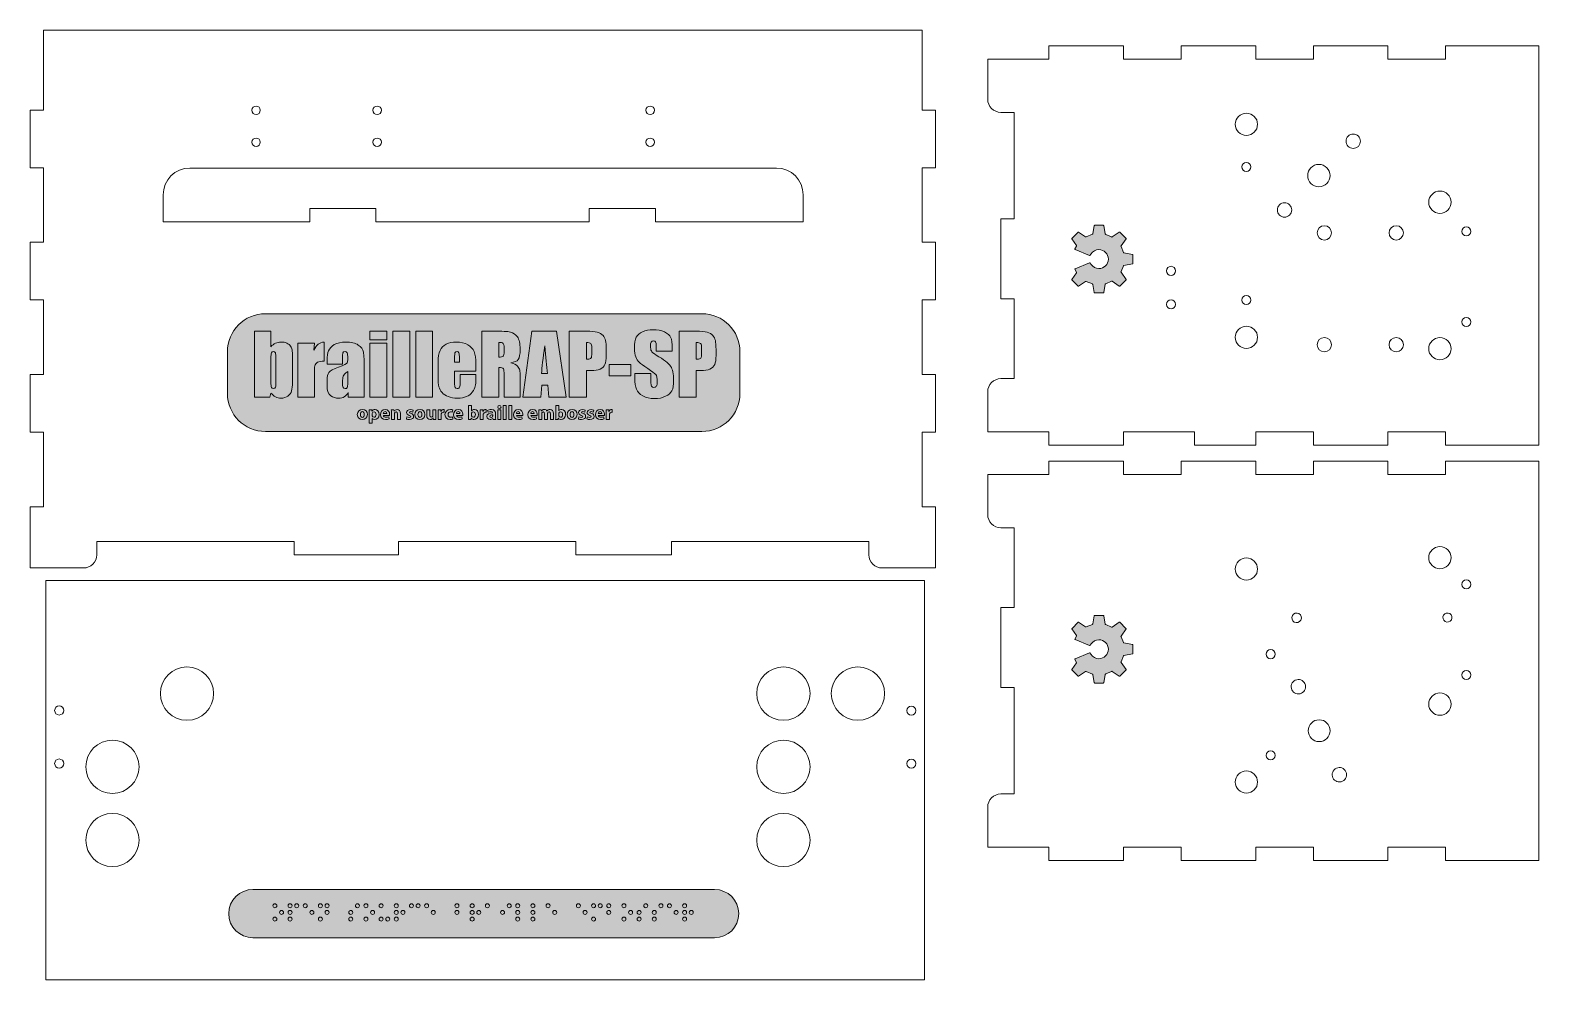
# Model space of a CAD drawing. Header units: inches. Extents: x 11 to 578, y -368 to -12.
import ezdxf

# ---------------------------------------------------------------- set-up
doc = ezdxf.new("R2010")
doc.units = ezdxf.units.IN
doc.header["$MEASUREMENT"] = 0
doc.layers.add('D_U+00E9coupe V5', color=7, linetype='Continuous')
doc.layers.add('gravure', color=7, linetype='Continuous')

# ---------------------------------------------------------------- blocks, each defined once
blk = doc.blocks.new('block 4')
at = {"layer": 'D_U+00E9coupe V5', "color": 3, "lineweight": 5}
for points in [[(345.93, -11.52), (15.93, -11.52)], [(15.93, -41.52), (15.93, -11.52)], [(345.93, -11.52), (345.93, -41.52)], [(10.93, -41.52), (15.93, -41.52)], [(10.93, -63.19), (10.93, -41.52)], [(345.93, -41.52), (350.93, -41.52)], [(350.93, -63.19), (350.93, -41.52)], [(10.93, -63.19), (15.93, -63.19)], [(15.93, -63.19), (15.93, -91.19)], [(70.87, -63.32), (291.27, -63.32)], [(345.93, -91.19), (345.93, -63.19)], [(345.93, -63.19), (350.93, -63.19)], [(60.87, -73.32), (60.87, -83.52)], [(301.27, -73.32), (301.27, -78.52)], [(115.93, -78.52), (140.78, -78.52)], [(115.93, -83.52), (115.93, -78.52)], [(140.78, -78.52), (140.78, -83.52)], [(220.93, -78.52), (245.78, -78.52)], [(220.93, -83.52), (220.93, -78.52)], [(245.78, -78.52), (245.78, -83.52)], [(301.26, -78.52), (301.27, -78.52)], [(301.26, -83.52), (301.26, -78.52)], [(60.87, -83.52), (115.93, -83.52)], [(140.78, -83.52), (220.93, -83.52)], [(245.78, -83.52), (301.26, -83.52)], [(15.93, -91.19), (10.93, -91.19)], [(10.93, -112.86), (10.93, -91.19)], [(350.93, -91.19), (345.93, -91.19)], [(350.93, -112.86), (350.93, -91.19)], [(15.93, -112.86), (10.93, -112.86)], [(15.93, -140.86), (15.93, -112.86)], [(345.93, -112.86), (345.93, -140.86)], [(345.93, -112.86), (350.93, -112.86)], [(10.93, -140.86), (15.93, -140.86)], [(10.93, -162.52), (10.93, -140.86)], [(345.93, -140.86), (350.93, -140.86)], [(350.93, -140.86), (350.93, -162.52)], [(15.93, -162.52), (10.93, -162.52)], [(15.93, -190.52), (15.93, -162.52)], [(345.93, -162.52), (345.93, -190.52)], [(350.93, -162.52), (345.93, -162.52)], [(10.93, -190.52), (15.93, -190.52)], [(10.93, -190.52), (10.93, -213.52)], [(345.93, -190.52), (350.93, -190.52)], [(350.93, -213.52), (350.93, -190.52)], [(35.93, -208.52), (35.93, -203.52)], [(110.12, -203.52), (35.93, -203.52)], [(110.12, -203.52), (110.12, -208.52)], [(149.31, -203.52), (149.31, -208.52)], [(149.31, -203.52), (215.86, -203.52)], [(215.86, -208.52), (215.86, -203.52)], [(251.75, -208.52), (251.75, -203.52)], [(251.75, -203.52), (325.93, -203.52)], [(325.93, -208.52), (325.93, -203.52)], [(110.12, -208.52), (149.31, -208.52)], [(215.86, -208.52), (251.75, -208.52)], [(30.93, -213.52), (10.93, -213.52)], [(350.93, -213.52), (330.93, -213.52)]]:
    blk.add_lwpolyline(points, dxfattribs=at)
for points in [[(97.36, -41.63), (97.36, -42.51), (96.65, -43.23), (95.76, -43.23), (94.88, -43.23), (94.16, -42.51), (94.16, -41.63), (94.16, -40.74), (94.88, -40.03), (95.76, -40.03), (96.65, -40.03), (97.36, -40.74), (97.36, -41.63), (97.36, -41.63), (97.36, -41.63), (97.36, -41.63)], [(142.86, -41.63), (142.86, -40.74), (142.15, -40.03), (141.26, -40.03), (140.38, -40.03), (139.66, -40.74), (139.66, -41.63), (139.66, -42.51), (140.38, -43.23), (141.26, -43.23), (142.15, -43.23), (142.86, -42.51), (142.86, -41.63), (142.86, -41.63), (142.86, -41.63), (142.86, -41.63)], [(245.36, -41.63), (245.36, -40.74), (244.65, -40.03), (243.76, -40.03), (242.88, -40.03), (242.16, -40.74), (242.16, -41.63), (242.16, -42.51), (242.88, -43.23), (243.76, -43.23), (244.65, -43.23), (245.36, -42.51), (245.36, -41.63), (245.36, -41.63), (245.36, -41.63), (245.36, -41.63)], [(97.36, -53.63), (97.36, -54.51), (96.65, -55.23), (95.76, -55.23), (94.88, -55.23), (94.16, -54.51), (94.16, -53.63), (94.16, -52.74), (94.88, -52.03), (95.76, -52.03), (96.65, -52.03), (97.36, -52.74), (97.36, -53.63), (97.36, -53.63), (97.36, -53.63), (97.36, -53.63)], [(142.86, -53.63), (142.86, -52.74), (142.15, -52.03), (141.26, -52.03), (140.38, -52.03), (139.66, -52.74), (139.66, -53.63), (139.66, -54.51), (140.38, -55.23), (141.26, -55.23), (142.15, -55.23), (142.86, -54.51), (142.86, -53.63), (142.86, -53.63), (142.86, -53.63), (142.86, -53.63)], [(245.36, -53.63), (245.36, -52.74), (244.65, -52.03), (243.76, -52.03), (242.88, -52.03), (242.16, -52.74), (242.16, -53.63), (242.16, -54.51), (242.88, -55.23), (243.76, -55.23), (244.65, -55.23), (245.36, -54.51), (245.36, -53.63), (245.36, -53.63), (245.36, -53.63), (245.36, -53.63)]]:
    blk.add_open_spline(points, degree=3, knots=[0, 0, 0, 0, 1, 1, 1, 2, 2, 2, 3, 3, 3, 4, 4, 4, 5, 5, 5, 5], dxfattribs=at)
for points in [[(70.87, -63.32), (65.35, -63.32), (60.87, -67.8), (60.87, -73.32)], [(291.27, -63.32), (296.8, -63.32), (301.27, -67.8), (301.27, -73.32)], [(35.93, -208.52), (35.93, -211.29), (33.7, -213.52), (30.93, -213.52)], [(330.93, -213.52), (328.17, -213.52), (325.93, -211.29), (325.93, -208.52)]]:
    blk.add_open_spline(points, degree=3, dxfattribs=at)
blk = doc.blocks.new('block 3')
at = {"layer": 'D_U+00E9coupe V5'}
blk.add_blockref('block 4', (0, 0), dxfattribs=at)
blk = doc.blocks.new('block 2')
at = {"layer": 'D_U+00E9coupe V5'}
blk.add_blockref('block 3', (0, 0), dxfattribs=at)
blk = doc.blocks.new('block 7')
at = {"layer": 'D_U+00E9coupe V5', "color": 3, "lineweight": 5}
for points in [[(346.83, -218.2), (16.83, -218.2)], [(16.83, -368.2), (16.83, -218.2)], [(346.83, -218.2), (346.83, -368.2)], [(346.83, -368.2), (16.83, -368.2)]]:
    blk.add_lwpolyline(points, dxfattribs=at)
for points in [[(59.83, -260.7), (59.83, -255.18), (64.31, -250.7), (69.83, -250.7), (75.36, -250.7), (79.83, -255.18), (79.83, -260.7), (79.83, -266.23), (75.36, -270.7), (69.83, -270.7), (64.31, -270.7), (59.83, -266.23), (59.83, -260.7), (59.83, -260.7), (59.83, -260.7), (59.83, -260.7)], [(303.83, -260.7), (303.83, -266.23), (299.36, -270.7), (293.83, -270.7), (288.31, -270.7), (283.83, -266.23), (283.83, -260.7), (283.83, -255.18), (288.31, -250.7), (293.83, -250.7), (299.36, -250.7), (303.83, -255.18), (303.83, -260.7), (303.83, -260.7), (303.83, -260.7), (303.83, -260.7)], [(331.83, -260.7), (331.83, -266.23), (327.36, -270.7), (321.83, -270.7), (316.31, -270.7), (311.83, -266.23), (311.83, -260.7), (311.83, -255.18), (316.31, -250.7), (321.83, -250.7), (327.36, -250.7), (331.83, -255.18), (331.83, -260.7), (331.83, -260.7), (331.83, -260.7), (331.83, -260.7)], [(23.53, -267.04), (23.53, -267.98), (22.77, -268.74), (21.83, -268.74), (20.9, -268.74), (20.13, -267.98), (20.13, -267.04), (20.13, -266.1), (20.9, -265.34), (21.83, -265.34), (22.77, -265.34), (23.53, -266.1), (23.53, -267.04), (23.53, -267.04), (23.53, -267.04), (23.53, -267.04)], [(340.21, -267.09), (340.21, -266.15), (340.97, -265.39), (341.91, -265.39), (342.84, -265.39), (343.61, -266.15), (343.61, -267.09), (343.61, -268.03), (342.84, -268.79), (341.91, -268.79), (340.97, -268.79), (340.21, -268.03), (340.21, -267.09), (340.21, -267.09), (340.21, -267.09), (340.21, -267.09)], [(31.83, -288.2), (31.83, -282.68), (36.31, -278.2), (41.83, -278.2), (47.36, -278.2), (51.83, -282.68), (51.83, -288.2), (51.83, -293.73), (47.36, -298.2), (41.83, -298.2), (36.31, -298.2), (31.83, -293.73), (31.83, -288.2), (31.83, -288.2), (31.83, -288.2), (31.83, -288.2)], [(303.83, -288.2), (303.83, -293.73), (299.36, -298.2), (293.83, -298.2), (288.31, -298.2), (283.83, -293.73), (283.83, -288.2), (283.83, -282.68), (288.31, -278.2), (293.83, -278.2), (299.36, -278.2), (303.83, -282.68), (303.83, -288.2), (303.83, -288.2), (303.83, -288.2), (303.83, -288.2)], [(23.53, -286.96), (23.53, -287.9), (22.77, -288.66), (21.83, -288.66), (20.9, -288.66), (20.13, -287.9), (20.13, -286.96), (20.13, -286.03), (20.9, -285.26), (21.83, -285.26), (22.77, -285.26), (23.53, -286.03), (23.53, -286.96), (23.53, -286.96), (23.53, -286.96), (23.53, -286.96)], [(340.21, -287.01), (340.21, -286.07), (340.97, -285.31), (341.91, -285.31), (342.84, -285.31), (343.61, -286.07), (343.61, -287.01), (343.61, -287.95), (342.84, -288.71), (341.91, -288.71), (340.97, -288.71), (340.21, -287.95), (340.21, -287.01), (340.21, -287.01), (340.21, -287.01), (340.21, -287.01)], [(31.83, -315.7), (31.83, -310.18), (36.31, -305.7), (41.83, -305.7), (47.36, -305.7), (51.83, -310.18), (51.83, -315.7), (51.83, -321.23), (47.36, -325.7), (41.83, -325.7), (36.31, -325.7), (31.83, -321.23), (31.83, -315.7), (31.83, -315.7), (31.83, -315.7), (31.83, -315.7)], [(303.83, -315.7), (303.83, -321.23), (299.36, -325.7), (293.83, -325.7), (288.31, -325.7), (283.83, -321.23), (283.83, -315.7), (283.83, -310.18), (288.31, -305.7), (293.83, -305.7), (299.36, -305.7), (303.83, -310.18), (303.83, -315.7), (303.83, -315.7), (303.83, -315.7), (303.83, -315.7)]]:
    blk.add_open_spline(points, degree=3, knots=[0, 0, 0, 0, 1, 1, 1, 2, 2, 2, 3, 3, 3, 4, 4, 4, 5, 5, 5, 5], dxfattribs=at)
blk = doc.blocks.new('block 6')
at = {"layer": 'D_U+00E9coupe V5'}
blk.add_blockref('block 7', (0, 0), dxfattribs=at)
blk = doc.blocks.new('block 5')
at = {"layer": 'D_U+00E9coupe V5'}
blk.add_blockref('block 6', (0, 0), dxfattribs=at)
blk = doc.blocks.new('block 10')
at = {"layer": 'D_U+00E9coupe V5', "color": 3, "lineweight": 5}
for points in [[(370.56, -22.4), (393.56, -22.4)], [(370.56, -37.4), (370.56, -22.4)], [(393.56, -17.4), (421.56, -17.4)], [(393.56, -22.4), (393.56, -17.4)], [(421.56, -17.4), (421.56, -22.4)], [(421.56, -22.4), (443.23, -22.4)], [(471.23, -17.4), (443.23, -17.4)], [(443.23, -17.4), (443.23, -22.4)], [(471.23, -22.4), (471.23, -17.4)], [(471.23, -22.4), (492.89, -22.4)], [(492.89, -17.4), (520.89, -17.4)], [(492.89, -17.4), (492.89, -22.4)], [(520.89, -17.4), (520.89, -22.4)], [(520.89, -22.4), (542.56, -22.4)], [(542.56, -17.4), (577.56, -17.4)], [(542.56, -17.4), (542.56, -22.4)], [(577.56, -167.4), (577.56, -17.4)], [(380.56, -42.4), (375.56, -42.4)], [(380.56, -82.4), (380.56, -42.4)], [(375.56, -82.4), (380.56, -82.4)], [(375.56, -112.4), (375.56, -82.4)], [(380.56, -112.4), (375.56, -112.4)], [(380.56, -142.4), (380.56, -112.4)], [(375.56, -142.4), (380.56, -142.4)], [(370.56, -162.4), (370.56, -147.4)], [(393.56, -162.4), (370.56, -162.4)], [(393.56, -167.4), (393.56, -162.4)], [(421.56, -162.4), (421.56, -167.4)], [(421.56, -162.4), (448.23, -162.4)], [(448.23, -162.4), (448.23, -167.4)], [(471.23, -162.4), (471.23, -167.4)], [(471.23, -162.4), (492.89, -162.4)], [(492.89, -162.4), (492.89, -167.4)], [(520.89, -167.4), (520.89, -162.4)], [(520.89, -162.4), (542.56, -162.4)], [(542.56, -162.4), (542.56, -167.4)], [(393.56, -167.4), (421.56, -167.4)], [(448.23, -167.4), (471.23, -167.4)], [(492.89, -167.4), (520.89, -167.4)], [(542.56, -167.4), (577.56, -167.4)]]:
    blk.add_lwpolyline(points, dxfattribs=at)
for points in [[(375.56, -42.4), (372.8, -42.4), (370.56, -40.16), (370.56, -37.4)], [(375.56, -142.4), (372.8, -142.4), (370.56, -144.64), (370.56, -147.4)]]:
    blk.add_open_spline(points, degree=3, dxfattribs=at)
for points in [[(467.72, -51.09), (465.4, -51.09), (463.52, -49.21), (463.52, -46.89), (463.52, -44.57), (465.4, -42.69), (467.72, -42.69), (470.04, -42.69), (471.92, -44.57), (471.92, -46.89), (471.92, -49.21), (470.04, -51.09), (467.72, -51.09), (467.72, -51.09), (467.72, -51.09), (467.72, -51.09)], [(509.77, -51.34), (510.82, -52.4), (510.82, -54.1), (509.77, -55.16), (508.72, -56.21), (507.01, -56.21), (505.95, -55.16), (504.9, -54.1), (504.9, -52.4), (505.95, -51.34), (507.01, -50.29), (508.72, -50.29), (509.77, -51.34), (509.77, -51.34), (509.77, -51.34), (509.77, -51.34)], [(467.72, -64.57), (466.78, -64.57), (466.02, -63.81), (466.02, -62.87), (466.02, -61.93), (466.78, -61.17), (467.72, -61.17), (468.66, -61.17), (469.42, -61.93), (469.42, -62.87), (469.42, -63.81), (468.66, -64.57), (467.72, -64.57), (467.72, -64.57), (467.72, -64.57), (467.72, -64.57)], [(494.96, -70.35), (492.64, -70.35), (490.76, -68.47), (490.76, -66.15), (490.76, -63.84), (492.64, -61.95), (494.96, -61.95), (497.28, -61.95), (499.16, -63.84), (499.16, -66.15), (499.16, -68.47), (497.28, -70.35), (494.96, -70.35), (494.96, -70.35), (494.96, -70.35), (494.96, -70.35)], [(540.42, -80.35), (542.74, -80.35), (544.62, -78.47), (544.62, -76.15), (544.62, -73.84), (542.74, -71.95), (540.42, -71.95), (538.1, -71.95), (536.22, -73.84), (536.22, -76.15), (536.22, -78.47), (538.1, -80.35), (540.42, -80.35), (540.42, -80.35), (540.42, -80.35), (540.42, -80.35)], [(483.96, -77.15), (485.01, -78.2), (485.01, -79.91), (483.96, -80.97), (482.91, -82.02), (481.2, -82.02), (480.14, -80.97), (479.09, -79.91), (479.09, -78.2), (480.14, -77.15), (481.2, -76.1), (482.91, -76.1), (483.96, -77.15), (483.96, -77.15), (483.96, -77.15), (483.96, -77.15)], [(499.7, -87.65), (499.7, -86.16), (498.49, -84.95), (497, -84.95), (495.51, -84.95), (494.3, -86.16), (494.3, -87.65), (494.3, -89.15), (495.51, -90.35), (497, -90.35), (498.49, -90.35), (499.7, -89.15), (499.7, -87.65), (499.7, -87.65), (499.7, -87.65), (499.7, -87.65)], [(526.7, -87.65), (526.7, -86.16), (525.49, -84.95), (524, -84.95), (522.51, -84.95), (521.3, -86.16), (521.3, -87.65), (521.3, -89.15), (522.51, -90.35), (524, -90.35), (525.49, -90.35), (526.7, -89.15), (526.7, -87.65), (526.7, -87.65), (526.7, -87.65), (526.7, -87.65)], [(550.33, -85.42), (549.39, -85.42), (548.63, -86.18), (548.63, -87.12), (548.63, -88.06), (549.39, -88.82), (550.33, -88.82), (551.27, -88.82), (552.03, -88.06), (552.03, -87.12), (552.03, -86.18), (551.27, -85.42), (550.33, -85.42), (550.33, -85.42), (550.33, -85.42), (550.33, -85.42)], [(441.12, -101.92), (441.12, -100.98), (440.36, -100.22), (439.42, -100.22), (438.48, -100.22), (437.72, -100.98), (437.72, -101.92), (437.72, -102.86), (438.48, -103.62), (439.42, -103.62), (440.36, -103.62), (441.12, -102.86), (441.12, -101.92), (441.12, -101.92), (441.12, -101.92), (441.12, -101.92)], [(441.12, -114.5), (441.12, -113.56), (440.36, -112.8), (439.42, -112.8), (438.48, -112.8), (437.72, -113.56), (437.72, -114.5), (437.72, -115.44), (438.48, -116.2), (439.42, -116.2), (440.36, -116.2), (441.12, -115.44), (441.12, -114.5), (441.12, -114.5), (441.12, -114.5), (441.12, -114.5)], [(467.72, -114.57), (468.66, -114.57), (469.42, -113.81), (469.42, -112.87), (469.42, -111.93), (468.66, -111.17), (467.72, -111.17), (466.78, -111.17), (466.02, -111.93), (466.02, -112.87), (466.02, -113.81), (466.78, -114.57), (467.72, -114.57), (467.72, -114.57), (467.72, -114.57), (467.72, -114.57)], [(467.72, -131.09), (470.04, -131.09), (471.92, -129.21), (471.92, -126.89), (471.92, -124.57), (470.04, -122.69), (467.72, -122.69), (465.4, -122.69), (463.52, -124.57), (463.52, -126.89), (463.52, -129.21), (465.4, -131.09), (467.72, -131.09), (467.72, -131.09), (467.72, -131.09), (467.72, -131.09)], [(550.33, -119.42), (549.39, -119.42), (548.63, -120.18), (548.63, -121.12), (548.63, -122.06), (549.39, -122.82), (550.33, -122.82), (551.27, -122.82), (552.03, -122.06), (552.03, -121.12), (552.03, -120.18), (551.27, -119.42), (550.33, -119.42), (550.33, -119.42), (550.33, -119.42), (550.33, -119.42)], [(499.7, -129.65), (499.7, -128.16), (498.49, -126.95), (497, -126.95), (495.51, -126.95), (494.3, -128.16), (494.3, -129.65), (494.3, -131.15), (495.51, -132.35), (497, -132.35), (498.49, -132.35), (499.7, -131.15), (499.7, -129.65), (499.7, -129.65), (499.7, -129.65), (499.7, -129.65)], [(526.7, -129.65), (526.7, -128.16), (525.49, -126.95), (524, -126.95), (522.51, -126.95), (521.3, -128.16), (521.3, -129.65), (521.3, -131.15), (522.51, -132.35), (524, -132.35), (525.49, -132.35), (526.7, -131.15), (526.7, -129.65), (526.7, -129.65), (526.7, -129.65), (526.7, -129.65)], [(540.42, -135.35), (542.74, -135.35), (544.62, -133.47), (544.62, -131.15), (544.62, -128.84), (542.74, -126.95), (540.42, -126.95), (538.1, -126.95), (536.22, -128.84), (536.22, -131.15), (536.22, -133.47), (538.1, -135.35), (540.42, -135.35), (540.42, -135.35), (540.42, -135.35), (540.42, -135.35)]]:
    blk.add_open_spline(points, degree=3, knots=[0, 0, 0, 0, 1, 1, 1, 2, 2, 2, 3, 3, 3, 4, 4, 4, 5, 5, 5, 5], dxfattribs=at)
blk = doc.blocks.new('block 9')
at = {"layer": 'D_U+00E9coupe V5'}
blk.add_blockref('block 10', (0, 0), dxfattribs=at)
blk = doc.blocks.new('block 8')
at = {"layer": 'D_U+00E9coupe V5'}
blk.add_blockref('block 9', (0, 0), dxfattribs=at)
blk = doc.blocks.new('block 13')
at = {"layer": 'D_U+00E9coupe V5', "color": 3, "lineweight": 5}
for points in [[(421.56, -173.4), (393.56, -173.4)], [(393.56, -178.4), (393.56, -173.4)], [(421.56, -173.4), (421.56, -178.4)], [(471.23, -173.4), (443.23, -173.4)], [(443.23, -178.4), (443.23, -173.4)], [(471.23, -173.4), (471.23, -178.4)], [(492.89, -173.4), (520.89, -173.4)], [(492.89, -178.4), (492.89, -173.4)], [(520.89, -173.4), (520.89, -178.4)], [(542.56, -173.4), (577.56, -173.4)], [(542.56, -173.4), (542.56, -178.4)], [(577.56, -323.4), (577.56, -173.4)], [(370.56, -178.4), (393.56, -178.4)], [(370.56, -193.4), (370.56, -178.4)], [(421.56, -178.4), (443.23, -178.4)], [(471.23, -178.4), (492.89, -178.4)], [(542.56, -178.4), (520.89, -178.4)], [(380.56, -198.4), (375.56, -198.4)], [(380.56, -228.4), (380.56, -198.4)], [(375.56, -228.4), (380.56, -228.4)], [(375.56, -258.4), (375.56, -228.4)], [(380.56, -258.4), (375.56, -258.4)], [(380.56, -298.4), (380.56, -258.4)], [(375.56, -298.4), (380.56, -298.4)], [(370.56, -318.4), (370.56, -303.4)], [(393.56, -318.4), (370.56, -318.4)], [(393.56, -318.4), (393.56, -323.4)], [(421.56, -318.4), (421.56, -323.4)], [(421.56, -318.4), (443.23, -318.4)], [(443.23, -318.4), (443.23, -323.4)], [(471.23, -323.4), (471.23, -318.4)], [(471.23, -318.4), (492.89, -318.4)], [(492.89, -318.4), (492.89, -323.4)], [(520.89, -318.4), (520.89, -323.4)], [(520.89, -318.4), (542.56, -318.4)], [(542.56, -318.4), (542.56, -323.4)], [(393.56, -323.4), (421.56, -323.4)], [(443.23, -323.4), (471.23, -323.4)], [(492.89, -323.4), (520.89, -323.4)], [(577.56, -323.4), (542.56, -323.4)]]:
    blk.add_lwpolyline(points, dxfattribs=at)
for points in [[(375.56, -198.4), (372.8, -198.4), (370.56, -196.16), (370.56, -193.4)], [(375.56, -298.4), (372.8, -298.4), (370.56, -300.64), (370.56, -303.4)]]:
    blk.add_open_spline(points, degree=3, dxfattribs=at)
for points in [[(540.42, -205.44), (542.74, -205.44), (544.62, -207.32), (544.62, -209.64), (544.62, -211.96), (542.74, -213.84), (540.42, -213.84), (538.1, -213.84), (536.22, -211.96), (536.22, -209.64), (536.22, -207.32), (538.1, -205.44), (540.42, -205.44), (540.42, -205.44), (540.42, -205.44), (540.42, -205.44)], [(467.72, -209.71), (470.04, -209.71), (471.92, -211.59), (471.92, -213.91), (471.92, -216.23), (470.04, -218.11), (467.72, -218.11), (465.4, -218.11), (463.52, -216.23), (463.52, -213.91), (463.52, -211.59), (465.4, -209.71), (467.72, -209.71), (467.72, -209.71), (467.72, -209.71), (467.72, -209.71)], [(550.33, -221.38), (549.39, -221.38), (548.63, -220.62), (548.63, -219.68), (548.63, -218.74), (549.39, -217.98), (550.33, -217.98), (551.27, -217.98), (552.03, -218.74), (552.03, -219.68), (552.03, -220.62), (551.27, -221.38), (550.33, -221.38), (550.33, -221.38), (550.33, -221.38), (550.33, -221.38)], [(487.45, -230.66), (488.32, -231.13), (488.64, -232.22), (488.17, -233.09), (487.69, -233.96), (486.6, -234.29), (485.73, -233.81), (484.86, -233.34), (484.54, -232.25), (485.01, -231.38), (485.49, -230.51), (486.58, -230.18), (487.45, -230.66), (487.45, -230.66), (487.45, -230.66), (487.45, -230.66)], [(544.09, -230.66), (544.91, -231.13), (545.18, -232.17), (544.71, -232.98), (544.24, -233.79), (543.21, -234.07), (542.39, -233.6), (541.58, -233.13), (541.3, -232.09), (541.77, -231.28), (542.24, -230.47), (543.28, -230.19), (544.09, -230.66), (544.09, -230.66), (544.09, -230.66), (544.09, -230.66)], [(476.83, -247.59), (475.89, -247.59), (475.13, -246.83), (475.13, -245.89), (475.13, -244.95), (475.89, -244.19), (476.83, -244.19), (477.77, -244.19), (478.53, -244.95), (478.53, -245.89), (478.53, -246.83), (477.77, -247.59), (476.83, -247.59), (476.83, -247.59), (476.83, -247.59), (476.83, -247.59)], [(550.33, -255.38), (549.39, -255.38), (548.63, -254.62), (548.63, -253.68), (548.63, -252.74), (549.39, -251.98), (550.33, -251.98), (551.27, -251.98), (552.03, -252.74), (552.03, -253.68), (552.03, -254.62), (551.27, -255.38), (550.33, -255.38), (550.33, -255.38), (550.33, -255.38), (550.33, -255.38)], [(486.1, -255.65), (484.75, -256.28), (484.17, -257.89), (484.8, -259.24), (485.43, -260.59), (487.03, -261.18), (488.38, -260.55), (489.74, -259.92), (490.32, -258.31), (489.69, -256.96), (489.06, -255.61), (487.45, -255.02), (486.1, -255.65), (486.1, -255.65), (486.1, -255.65), (486.1, -255.65)], [(540.42, -260.44), (542.74, -260.44), (544.62, -262.32), (544.62, -264.64), (544.62, -266.96), (542.74, -268.84), (540.42, -268.84), (538.1, -268.84), (536.22, -266.96), (536.22, -264.64), (536.22, -262.32), (538.1, -260.44), (540.42, -260.44), (540.42, -260.44), (540.42, -260.44), (540.42, -260.44)], [(495.06, -270.54), (492.79, -270.54), (490.96, -272.38), (490.96, -274.64), (490.96, -276.91), (492.79, -278.74), (495.06, -278.74), (497.32, -278.74), (499.16, -276.91), (499.16, -274.64), (499.16, -272.38), (497.32, -270.54), (495.06, -270.54), (495.06, -270.54), (495.06, -270.54), (495.06, -270.54)], [(476.83, -285.59), (477.77, -285.59), (478.53, -284.83), (478.53, -283.89), (478.53, -282.95), (477.77, -282.19), (476.83, -282.19), (475.89, -282.19), (475.13, -282.95), (475.13, -283.89), (475.13, -284.83), (475.89, -285.59), (476.83, -285.59), (476.83, -285.59), (476.83, -285.59), (476.83, -285.59)], [(503.81, -293.63), (505.16, -293), (505.75, -291.39), (505.12, -290.04), (504.49, -288.69), (502.88, -288.1), (501.53, -288.73), (500.18, -289.37), (499.59, -290.97), (500.22, -292.32), (500.85, -293.67), (502.46, -294.26), (503.81, -293.63), (503.81, -293.63), (503.81, -293.63), (503.81, -293.63)], [(467.72, -289.71), (465.4, -289.71), (463.52, -291.59), (463.52, -293.91), (463.52, -296.23), (465.4, -298.11), (467.72, -298.11), (470.04, -298.11), (471.92, -296.23), (471.92, -293.91), (471.92, -291.59), (470.04, -289.71), (467.72, -289.71), (467.72, -289.71), (467.72, -289.71), (467.72, -289.71)]]:
    blk.add_open_spline(points, degree=3, knots=[0, 0, 0, 0, 1, 1, 1, 2, 2, 2, 3, 3, 3, 4, 4, 4, 5, 5, 5, 5], dxfattribs=at)
blk = doc.blocks.new('block 12')
at = {"layer": 'D_U+00E9coupe V5'}
blk.add_blockref('block 13', (0, 0), dxfattribs=at)
blk = doc.blocks.new('block 11')
at = {"layer": 'D_U+00E9coupe V5'}
blk.add_blockref('block 12', (0, 0), dxfattribs=at)
blk = doc.blocks.new('block 14')
at = {"layer": 'gravure', "lineweight": 0}
for points in [[(144.91, -124.56), (144.91, -127.79), (138.53, -127.79), (138.53, -124.56), (144.91, -124.56)], [(153.51, -124.56), (153.51, -149.37), (147.13, -149.37), (147.13, -124.56), (153.51, -124.56)], [(162.1, -124.56), (162.1, -149.37), (155.73, -149.37), (155.73, -124.56), (162.1, -124.56)], [(208.61, -124.56), (212.3, -149.37), (205.71, -149.37), (205.36, -144.91), (203.06, -144.91), (202.67, -149.37), (196, -149.37), (199.29, -124.56), (208.61, -124.56)], [(144.91, -129.03), (144.91, -149.37), (138.53, -149.37), (138.53, -129.03), (144.91, -129.03)], [(236.56, -137.06), (236.56, -141.34), (228.42, -141.34), (228.42, -137.06), (236.56, -137.06)]]:
    blk.add_lwpolyline(points, dxfattribs=at)
for points, knots in [([(101.36, -124.56), (101.36, -124.56), (101.36, -130.43), (101.36, -130.43), (101.88, -129.84), (102.45, -129.39), (103.07, -129.1), (103.7, -128.81), (104.38, -128.66), (105.12, -128.66), (105.97, -128.66), (106.7, -128.8), (107.33, -129.06), (107.95, -129.33), (108.42, -129.7), (108.75, -130.18), (109.08, -130.66), (109.28, -131.13), (109.34, -131.59), (109.41, -132.05), (109.44, -133.03), (109.44, -134.53), (109.44, -134.53), (109.44, -143.7), (109.44, -143.7), (109.44, -145.19), (109.34, -146.3), (109.14, -147.03), (108.94, -147.76), (108.48, -148.4), (107.74, -148.93), (107.01, -149.47), (106.13, -149.74), (105.12, -149.74), (104.39, -149.74), (103.72, -149.58), (103.09, -149.26), (102.46, -148.94), (101.89, -148.47), (101.36, -147.83), (101.36, -147.83), (100.97, -149.37), (100.97, -149.37), (100.97, -149.37), (95.17, -149.37), (95.17, -149.37), (95.17, -149.37), (95.17, -124.56), (95.17, -124.56), (95.17, -124.56), (101.36, -124.56), (101.36, -124.56)], [0, 0, 0, 0, 1, 1, 1, 2, 2, 2, 3, 3, 3, 4, 4, 4, 5, 5, 5, 6, 6, 6, 7, 7, 7, 8, 8, 8, 9, 9, 9, 10, 10, 10, 11, 11, 11, 12, 12, 12, 13, 13, 13, 14, 14, 14, 15, 15, 15, 16, 16, 16, 17, 17, 17, 17]), ([(180.56, -124.56), (180.56, -124.56), (185.12, -124.56), (185.12, -124.56), (188.17, -124.56), (190.23, -124.67), (191.31, -124.91), (192.39, -125.14), (193.26, -125.74), (193.94, -126.71), (194.62, -127.68), (194.96, -129.22), (194.96, -131.33), (194.96, -133.26), (194.72, -134.56), (194.24, -135.22), (193.76, -135.89), (192.82, -136.29), (191.41, -136.42), (192.68, -136.74), (193.54, -137.16), (193.98, -137.69), (194.42, -138.22), (194.69, -138.71), (194.8, -139.16), (194.91, -139.6), (194.96, -140.82), (194.96, -142.83), (194.96, -142.83), (194.96, -149.37), (194.96, -149.37), (194.96, -149.37), (188.97, -149.37), (188.97, -149.37), (188.97, -149.37), (188.97, -141.12), (188.97, -141.12), (188.97, -139.8), (188.87, -138.97), (188.66, -138.66), (188.45, -138.34), (187.9, -138.18), (187.01, -138.18), (187.01, -138.18), (187.01, -149.37), (187.01, -149.37), (187.01, -149.37), (180.56, -149.37), (180.56, -149.37), (180.56, -149.37), (180.56, -124.56), (180.56, -124.56)], [0, 0, 0, 0, 1, 1, 1, 2, 2, 2, 3, 3, 3, 4, 4, 4, 5, 5, 5, 6, 6, 6, 7, 7, 7, 8, 8, 8, 9, 9, 9, 10, 10, 10, 11, 11, 11, 12, 12, 12, 13, 13, 13, 14, 14, 14, 15, 15, 15, 16, 16, 16, 17, 17, 17, 17]), ([(213.4, -124.56), (213.4, -124.56), (219.9, -124.56), (219.9, -124.56), (221.66, -124.56), (223.01, -124.69), (223.95, -124.97), (224.9, -125.25), (225.61, -125.64), (226.08, -126.17), (226.56, -126.69), (226.88, -127.32), (227.05, -128.06), (227.22, -128.8), (227.3, -129.95), (227.3, -131.5), (227.3, -131.5), (227.3, -133.66), (227.3, -133.66), (227.3, -135.24), (227.14, -136.4), (226.81, -137.12), (226.48, -137.85), (225.88, -138.41), (225.01, -138.79), (224.14, -139.18), (223, -139.38), (221.59, -139.38), (221.59, -139.38), (219.85, -139.38), (219.85, -139.38), (219.85, -139.38), (219.85, -149.37), (219.85, -149.37), (219.85, -149.37), (213.4, -149.37), (213.4, -149.37), (213.4, -149.37), (213.4, -124.56), (213.4, -124.56)], [0, 0, 0, 0, 1, 1, 1, 2, 2, 2, 3, 3, 3, 4, 4, 4, 5, 5, 5, 6, 6, 6, 7, 7, 7, 8, 8, 8, 9, 9, 9, 10, 10, 10, 11, 11, 11, 12, 12, 12, 13, 13, 13, 13]), ([(252.07, -132.07), (252.07, -132.07), (246.08, -132.07), (246.08, -132.07), (246.08, -132.07), (246.08, -130.23), (246.08, -130.23), (246.08, -129.37), (246, -128.82), (245.85, -128.59), (245.69, -128.35), (245.44, -128.24), (245.08, -128.24), (244.69, -128.24), (244.4, -128.39), (244.2, -128.71), (244, -129.03), (243.9, -129.51), (243.9, -130.15), (243.9, -130.98), (244.01, -131.6), (244.24, -132.02), (244.45, -132.44), (245.06, -132.95), (246.06, -133.54), (248.93, -135.25), (250.74, -136.64), (251.49, -137.74), (252.23, -138.83), (252.61, -140.59), (252.61, -143.03), (252.61, -144.79), (252.4, -146.1), (251.98, -146.93), (251.57, -147.77), (250.77, -148.47), (249.59, -149.04), (248.4, -149.61), (247.02, -149.89), (245.45, -149.89), (243.72, -149.89), (242.25, -149.56), (241.03, -148.91), (239.81, -148.26), (239.01, -147.42), (238.63, -146.41), (238.25, -145.4), (238.06, -143.97), (238.06, -142.11), (238.06, -142.11), (238.06, -140.48), (238.06, -140.48), (238.06, -140.48), (244.05, -140.48), (244.05, -140.48), (244.05, -140.48), (244.05, -143.5), (244.05, -143.5), (244.05, -144.43), (244.14, -145.03), (244.31, -145.29), (244.48, -145.56), (244.77, -145.69), (245.2, -145.69), (245.63, -145.69), (245.95, -145.52), (246.16, -145.19), (246.37, -144.85), (246.48, -144.35), (246.48, -143.68), (246.48, -142.22), (246.28, -141.27), (245.88, -140.82), (245.47, -140.37), (244.46, -139.62), (242.86, -138.56), (241.25, -137.5), (240.19, -136.73), (239.67, -136.25), (239.15, -135.77), (238.72, -135.11), (238.37, -134.26), (238.03, -133.41), (237.86, -132.33), (237.86, -131.01), (237.86, -129.11), (238.1, -127.72), (238.59, -126.84), (239.07, -125.96), (239.86, -125.27), (240.94, -124.78), (242.03, -124.28), (243.33, -124.04), (244.87, -124.04), (246.54, -124.04), (247.97, -124.31), (249.15, -124.85), (250.33, -125.39), (251.11, -126.07), (251.49, -126.89), (251.88, -127.72), (252.07, -129.11), (252.07, -131.09), (252.07, -131.09), (252.07, -132.07), (252.07, -132.07)], [0, 0, 0, 0, 1, 1, 1, 2, 2, 2, 3, 3, 3, 4, 4, 4, 5, 5, 5, 6, 6, 6, 7, 7, 7, 8, 8, 8, 9, 9, 9, 10, 10, 10, 11, 11, 11, 12, 12, 12, 13, 13, 13, 14, 14, 14, 15, 15, 15, 16, 16, 16, 17, 17, 17, 18, 18, 18, 19, 19, 19, 20, 20, 20, 21, 21, 21, 22, 22, 22, 23, 23, 23, 24, 24, 24, 25, 25, 25, 26, 26, 26, 27, 27, 27, 28, 28, 28, 29, 29, 29, 30, 30, 30, 31, 31, 31, 32, 32, 32, 33, 33, 33, 34, 34, 34, 35, 35, 35, 35]), ([(254.63, -124.56), (254.63, -124.56), (261.13, -124.56), (261.13, -124.56), (262.88, -124.56), (264.24, -124.69), (265.18, -124.97), (266.13, -125.25), (266.84, -125.64), (267.31, -126.17), (267.79, -126.69), (268.11, -127.32), (268.28, -128.06), (268.45, -128.8), (268.53, -129.95), (268.53, -131.5), (268.53, -131.5), (268.53, -133.66), (268.53, -133.66), (268.53, -135.24), (268.37, -136.4), (268.04, -137.12), (267.71, -137.85), (267.11, -138.41), (266.24, -138.79), (265.36, -139.18), (264.22, -139.38), (262.81, -139.38), (262.81, -139.38), (261.08, -139.38), (261.08, -139.38), (261.08, -139.38), (261.08, -149.37), (261.08, -149.37), (261.08, -149.37), (254.63, -149.37), (254.63, -149.37), (254.63, -149.37), (254.63, -124.56), (254.63, -124.56)], [0, 0, 0, 0, 1, 1, 1, 2, 2, 2, 3, 3, 3, 4, 4, 4, 5, 5, 5, 6, 6, 6, 7, 7, 7, 8, 8, 8, 9, 9, 9, 10, 10, 10, 11, 11, 11, 12, 12, 12, 13, 13, 13, 13]), ([(117.67, -129.03), (117.67, -129.03), (117.43, -131.71), (117.43, -131.71), (118.33, -129.79), (119.63, -128.78), (121.34, -128.66), (121.34, -128.66), (121.34, -135.82), (121.34, -135.82), (120.2, -135.82), (119.37, -135.97), (118.84, -136.28), (118.31, -136.59), (117.98, -137.01), (117.86, -137.56), (117.73, -138.11), (117.67, -139.37), (117.67, -141.34), (117.67, -141.34), (117.67, -149.37), (117.67, -149.37), (117.67, -149.37), (111.48, -149.37), (111.48, -149.37), (111.48, -149.37), (111.48, -129.03), (111.48, -129.03), (111.48, -129.03), (117.67, -129.03), (117.67, -129.03)], [0, 0, 0, 0, 1, 1, 1, 2, 2, 2, 3, 3, 3, 4, 4, 4, 5, 5, 5, 6, 6, 6, 7, 7, 7, 8, 8, 8, 9, 9, 9, 10, 10, 10, 10]), ([(128.25, -136.91), (128.25, -136.91), (122.44, -136.91), (122.44, -136.91), (122.44, -136.91), (122.44, -135.55), (122.44, -135.55), (122.44, -133.97), (122.62, -132.76), (122.98, -131.91), (123.35, -131.05), (124.07, -130.3), (125.17, -129.64), (126.26, -128.99), (127.68, -128.66), (129.43, -128.66), (131.52, -128.66), (133.1, -129.03), (134.16, -129.78), (135.23, -130.52), (135.86, -131.43), (136.08, -132.5), (136.29, -133.58), (136.4, -135.8), (136.4, -139.16), (136.4, -139.16), (136.4, -149.37), (136.4, -149.37), (136.4, -149.37), (130.38, -149.37), (130.38, -149.37), (130.38, -149.37), (130.38, -147.56), (130.38, -147.56), (130, -148.28), (129.51, -148.83), (128.91, -149.19), (128.32, -149.56), (127.6, -149.74), (126.78, -149.74), (125.69, -149.74), (124.7, -149.43), (123.8, -148.83), (122.89, -148.22), (122.44, -146.89), (122.44, -144.83), (122.44, -144.83), (122.44, -143.16), (122.44, -143.16), (122.44, -141.64), (122.68, -140.6), (123.16, -140.05), (123.64, -139.5), (124.83, -138.86), (126.73, -138.12), (128.76, -137.32), (129.85, -136.79), (129.99, -136.51), (130.14, -136.24), (130.21, -135.67), (130.21, -134.83), (130.21, -133.76), (130.13, -133.07), (129.97, -132.75), (129.81, -132.43), (129.55, -132.27), (129.18, -132.27), (128.76, -132.27), (128.5, -132.4), (128.4, -132.67), (128.3, -132.94), (128.25, -133.65), (128.25, -134.78), (128.25, -134.78), (128.25, -136.91), (128.25, -136.91)], [0, 0, 0, 0, 1, 1, 1, 2, 2, 2, 3, 3, 3, 4, 4, 4, 5, 5, 5, 6, 6, 6, 7, 7, 7, 8, 8, 8, 9, 9, 9, 10, 10, 10, 11, 11, 11, 12, 12, 12, 13, 13, 13, 14, 14, 14, 15, 15, 15, 16, 16, 16, 17, 17, 17, 18, 18, 18, 19, 19, 19, 20, 20, 20, 21, 21, 21, 22, 22, 22, 23, 23, 23, 24, 24, 24, 25, 25, 25, 25]), ([(178.35, -139.56), (178.35, -139.56), (170.33, -139.56), (170.33, -139.56), (170.33, -139.56), (170.33, -143.96), (170.33, -143.96), (170.33, -144.88), (170.4, -145.47), (170.53, -145.74), (170.67, -146), (170.92, -146.14), (171.3, -146.14), (171.77, -146.14), (172.08, -145.96), (172.24, -145.61), (172.4, -145.25), (172.48, -144.57), (172.48, -143.56), (172.48, -143.56), (172.48, -140.88), (172.48, -140.88), (172.48, -140.88), (178.35, -140.88), (178.35, -140.88), (178.35, -140.88), (178.35, -142.38), (178.35, -142.38), (178.35, -143.64), (178.27, -144.6), (178.11, -145.28), (177.95, -145.95), (177.58, -146.67), (177, -147.44), (176.42, -148.21), (175.68, -148.78), (174.79, -149.16), (173.89, -149.55), (172.77, -149.74), (171.42, -149.74), (170.11, -149.74), (168.96, -149.55), (167.96, -149.17), (166.96, -148.79), (166.18, -148.27), (165.62, -147.62), (165.06, -146.96), (164.68, -146.23), (164.46, -145.44), (164.25, -144.65), (164.14, -143.49), (164.14, -141.98), (164.14, -141.98), (164.14, -136.05), (164.14, -136.05), (164.14, -134.27), (164.38, -132.87), (164.86, -131.84), (165.34, -130.82), (166.13, -130.03), (167.22, -129.48), (168.32, -128.94), (169.57, -128.66), (170.99, -128.66), (172.73, -128.66), (174.16, -128.99), (175.29, -129.65), (176.42, -130.31), (177.21, -131.19), (177.67, -132.27), (178.12, -133.36), (178.35, -134.89), (178.35, -136.86), (178.35, -136.86), (178.35, -139.56), (178.35, -139.56)], [0, 0, 0, 0, 1, 1, 1, 2, 2, 2, 3, 3, 3, 4, 4, 4, 5, 5, 5, 6, 6, 6, 7, 7, 7, 8, 8, 8, 9, 9, 9, 10, 10, 10, 11, 11, 11, 12, 12, 12, 13, 13, 13, 14, 14, 14, 15, 15, 15, 16, 16, 16, 17, 17, 17, 18, 18, 18, 19, 19, 19, 20, 20, 20, 21, 21, 21, 22, 22, 22, 23, 23, 23, 24, 24, 24, 25, 25, 25, 25]), ([(187.01, -128.8), (187.01, -128.8), (187.01, -134.32), (187.01, -134.32), (187.73, -134.32), (188.24, -134.22), (188.53, -134.02), (188.82, -133.82), (188.97, -133.18), (188.97, -132.08), (188.97, -132.08), (188.97, -130.72), (188.97, -130.72), (188.97, -129.93), (188.83, -129.42), (188.55, -129.17), (188.27, -128.92), (187.75, -128.8), (187.01, -128.8)], [0, 0, 0, 0, 1, 1, 1, 2, 2, 2, 3, 3, 3, 4, 4, 4, 5, 5, 5, 6, 6, 6, 6]), ([(205.2, -140.51), (204.87, -137.7), (204.54, -134.23), (204.21, -130.09), (203.55, -134.84), (203.14, -138.31), (202.97, -140.51), (202.97, -140.51), (205.2, -140.51), (205.2, -140.51)], [0, 0, 0, 0, 1, 1, 1, 2, 2, 2, 3, 3, 3, 3]), ([(219.85, -128.8), (219.85, -128.8), (219.85, -135.12), (219.85, -135.12), (220.04, -135.13), (220.2, -135.13), (220.33, -135.13), (220.92, -135.13), (221.33, -134.99), (221.56, -134.69), (221.79, -134.4), (221.91, -133.8), (221.91, -132.88), (221.91, -132.88), (221.91, -130.84), (221.91, -130.84), (221.91, -129.99), (221.77, -129.44), (221.51, -129.19), (221.24, -128.93), (220.69, -128.8), (219.85, -128.8)], [0, 0, 0, 0, 1, 1, 1, 2, 2, 2, 3, 3, 3, 4, 4, 4, 5, 5, 5, 6, 6, 6, 7, 7, 7, 7]), ([(261.08, -128.8), (261.08, -128.8), (261.08, -135.12), (261.08, -135.12), (261.27, -135.13), (261.42, -135.13), (261.56, -135.13), (262.15, -135.13), (262.56, -134.99), (262.79, -134.69), (263.02, -134.4), (263.13, -133.8), (263.13, -132.88), (263.13, -132.88), (263.13, -130.84), (263.13, -130.84), (263.13, -129.99), (263, -129.44), (262.74, -129.19), (262.47, -128.93), (261.92, -128.8), (261.08, -128.8)], [0, 0, 0, 0, 1, 1, 1, 2, 2, 2, 3, 3, 3, 4, 4, 4, 5, 5, 5, 6, 6, 6, 7, 7, 7, 7]), ([(103.25, -134.81), (103.25, -133.76), (103.18, -133.07), (103.05, -132.75), (102.92, -132.43), (102.66, -132.27), (102.27, -132.27), (101.89, -132.27), (101.65, -132.41), (101.53, -132.69), (101.42, -132.97), (101.36, -133.68), (101.36, -134.81), (101.36, -134.81), (101.36, -143.58), (101.36, -143.58), (101.36, -144.67), (101.43, -145.37), (101.56, -145.68), (101.68, -145.98), (101.94, -146.14), (102.31, -146.14), (102.7, -146.14), (102.96, -145.98), (103.07, -145.66), (103.19, -145.34), (103.25, -144.58), (103.25, -143.38), (103.25, -143.38), (103.25, -134.81), (103.25, -134.81)], [0, 0, 0, 0, 1, 1, 1, 2, 2, 2, 3, 3, 3, 4, 4, 4, 5, 5, 5, 6, 6, 6, 7, 7, 7, 8, 8, 8, 9, 9, 9, 10, 10, 10, 10]), ([(172.14, -136.25), (172.14, -136.25), (172.14, -134.76), (172.14, -134.76), (172.14, -133.71), (172.09, -133.03), (171.97, -132.73), (171.86, -132.42), (171.63, -132.27), (171.28, -132.27), (170.85, -132.27), (170.59, -132.4), (170.49, -132.66), (170.38, -132.92), (170.33, -133.62), (170.33, -134.76), (170.33, -134.76), (170.33, -136.25), (170.33, -136.25), (170.33, -136.25), (172.14, -136.25), (172.14, -136.25)], [0, 0, 0, 0, 1, 1, 1, 2, 2, 2, 3, 3, 3, 4, 4, 4, 5, 5, 5, 6, 6, 6, 7, 7, 7, 7]), ([(130.21, -139.7), (129.22, -140.42), (128.64, -141.03), (128.49, -141.52), (128.33, -142.01), (128.25, -142.72), (128.25, -143.64), (128.25, -144.69), (128.32, -145.37), (128.45, -145.68), (128.59, -145.98), (128.87, -146.14), (129.27, -146.14), (129.66, -146.14), (129.92, -146.02), (130.03, -145.78), (130.15, -145.54), (130.21, -144.91), (130.21, -143.88), (130.21, -143.88), (130.21, -139.7), (130.21, -139.7)], [0, 0, 0, 0, 1, 1, 1, 2, 2, 2, 3, 3, 3, 4, 4, 4, 5, 5, 5, 6, 6, 6, 7, 7, 7, 7])]:
    blk.add_open_spline(points, degree=3, knots=knots, dxfattribs=at)
blk = doc.blocks.new('block 15')
at = {"layer": 'gravure', "lineweight": 0}
for points in [[(188.64, -152.45), (189.76, -152.45), (189.76, -157.69), (188.64, -157.69), (188.64, -152.45)], [(190.67, -152.45), (191.79, -152.45), (191.79, -157.69), (190.67, -157.69), (190.67, -152.45)], [(186.61, -157.69), (186.61, -154.08), (187.74, -154.08), (187.74, -157.69), (186.61, -157.69)]]:
    blk.add_lwpolyline(points, dxfattribs=at)
for points, knots in [([(175.55, -157.69), (175.56, -157.45), (175.58, -157.02), (175.58, -156.61), (175.58, -156.61), (175.58, -152.45), (175.58, -152.45), (175.58, -152.45), (176.7, -152.45), (176.7, -152.45), (176.7, -152.45), (176.7, -154.51), (176.7, -154.51), (176.7, -154.51), (176.71, -154.51), (176.71, -154.51), (176.93, -154.2), (177.31, -154), (177.81, -154), (178.67, -154), (179.31, -154.72), (179.3, -155.82), (179.3, -157.12), (178.47, -157.77), (177.64, -157.77), (177.22, -157.77), (176.82, -157.62), (176.56, -157.19), (176.56, -157.19), (176.54, -157.19), (176.54, -157.19), (176.54, -157.19), (176.5, -157.69), (176.5, -157.69), (176.5, -157.69), (175.55, -157.69), (175.55, -157.69)], [0, 0, 0, 0, 1, 1, 1, 2, 2, 2, 3, 3, 3, 4, 4, 4, 5, 5, 5, 6, 6, 6, 7, 7, 7, 8, 8, 8, 9, 9, 9, 10, 10, 10, 11, 11, 11, 12, 12, 12, 12]), ([(187.77, -153.08), (187.77, -153.39), (187.54, -153.64), (187.17, -153.64), (186.81, -153.64), (186.58, -153.39), (186.58, -153.08), (186.58, -152.75), (186.81, -152.51), (187.18, -152.51), (187.54, -152.51), (187.77, -152.75), (187.77, -153.08)], [0, 0, 0, 0, 1, 1, 1, 2, 2, 2, 3, 3, 3, 4, 4, 4, 4]), ([(208.3, -157.69), (208.32, -157.45), (208.33, -157.02), (208.33, -156.61), (208.33, -156.61), (208.33, -152.45), (208.33, -152.45), (208.33, -152.45), (209.45, -152.45), (209.45, -152.45), (209.45, -152.45), (209.45, -154.51), (209.45, -154.51), (209.45, -154.51), (209.47, -154.51), (209.47, -154.51), (209.68, -154.2), (210.06, -154), (210.56, -154), (211.43, -154), (212.06, -154.72), (212.05, -155.82), (212.05, -157.12), (211.23, -157.77), (210.4, -157.77), (209.98, -157.77), (209.57, -157.62), (209.31, -157.19), (209.31, -157.19), (209.3, -157.19), (209.3, -157.19), (209.3, -157.19), (209.26, -157.69), (209.26, -157.69), (209.26, -157.69), (208.3, -157.69), (208.3, -157.69)], [0, 0, 0, 0, 1, 1, 1, 2, 2, 2, 3, 3, 3, 4, 4, 4, 5, 5, 5, 6, 6, 6, 7, 7, 7, 8, 8, 8, 9, 9, 9, 10, 10, 10, 11, 11, 11, 12, 12, 12, 12]), ([(137.58, -155.84), (137.58, -157.17), (136.64, -157.77), (135.68, -157.77), (134.62, -157.77), (133.81, -157.08), (133.81, -155.91), (133.81, -154.74), (134.58, -154), (135.74, -154), (136.84, -154), (137.58, -154.76), (137.58, -155.84)], [0, 0, 0, 0, 1, 1, 1, 2, 2, 2, 3, 3, 3, 4, 4, 4, 4]), ([(134.97, -155.88), (134.97, -156.5), (135.23, -156.97), (135.71, -156.97), (136.14, -156.97), (136.42, -156.53), (136.42, -155.88), (136.42, -155.34), (136.22, -154.8), (135.71, -154.8), (135.17, -154.8), (134.97, -155.35), (134.97, -155.88)], [0, 0, 0, 0, 1, 1, 1, 2, 2, 2, 3, 3, 3, 4, 4, 4, 4]), ([(138.28, -155.29), (138.28, -154.82), (138.26, -154.41), (138.25, -154.08), (138.25, -154.08), (139.22, -154.08), (139.22, -154.08), (139.22, -154.08), (139.27, -154.58), (139.27, -154.58), (139.27, -154.58), (139.29, -154.58), (139.29, -154.58), (139.55, -154.2), (139.97, -154), (140.49, -154), (141.28, -154), (141.99, -154.69), (141.99, -155.84), (141.99, -157.15), (141.15, -157.77), (140.35, -157.77), (139.91, -157.77), (139.58, -157.59), (139.41, -157.36), (139.41, -157.36), (139.4, -157.36), (139.4, -157.36), (139.4, -157.36), (139.4, -159.15), (139.4, -159.15), (139.4, -159.15), (138.28, -159.15), (138.28, -159.15), (138.28, -159.15), (138.28, -155.29), (138.28, -155.29)], [0, 0, 0, 0, 1, 1, 1, 2, 2, 2, 3, 3, 3, 4, 4, 4, 5, 5, 5, 6, 6, 6, 7, 7, 7, 8, 8, 8, 9, 9, 9, 10, 10, 10, 11, 11, 11, 12, 12, 12, 12]), ([(139.4, -156.14), (139.4, -156.23), (139.41, -156.31), (139.42, -156.38), (139.49, -156.68), (139.75, -156.91), (140.08, -156.91), (140.56, -156.91), (140.85, -156.5), (140.85, -155.89), (140.85, -155.31), (140.59, -154.88), (140.09, -154.88), (139.77, -154.88), (139.49, -155.11), (139.42, -155.45), (139.41, -155.5), (139.4, -155.58), (139.4, -155.65), (139.4, -155.65), (139.4, -156.14), (139.4, -156.14)], [0, 0, 0, 0, 1, 1, 1, 2, 2, 2, 3, 3, 3, 4, 4, 4, 5, 5, 5, 6, 6, 6, 7, 7, 7, 7]), ([(143.58, -156.24), (143.61, -156.71), (144.07, -156.93), (144.59, -156.93), (144.98, -156.93), (145.29, -156.88), (145.59, -156.78), (145.59, -156.78), (145.74, -157.54), (145.74, -157.54), (145.37, -157.69), (144.92, -157.76), (144.43, -157.76), (143.21, -157.76), (142.51, -157.06), (142.51, -155.93), (142.51, -155.01), (143.07, -154), (144.33, -154), (145.5, -154), (145.94, -154.91), (145.94, -155.8), (145.94, -155.99), (145.92, -156.16), (145.9, -156.24), (145.9, -156.24), (143.58, -156.24), (143.58, -156.24)], [0, 0, 0, 0, 1, 1, 1, 2, 2, 2, 3, 3, 3, 4, 4, 4, 5, 5, 5, 6, 6, 6, 7, 7, 7, 8, 8, 8, 9, 9, 9, 9]), ([(144.9, -155.48), (144.9, -155.2), (144.78, -154.74), (144.26, -154.74), (143.79, -154.74), (143.6, -155.17), (143.57, -155.48), (143.57, -155.48), (144.9, -155.48), (144.9, -155.48)], [0, 0, 0, 0, 1, 1, 1, 2, 2, 2, 3, 3, 3, 3]), ([(146.61, -155.23), (146.61, -154.78), (146.6, -154.4), (146.58, -154.08), (146.58, -154.08), (147.56, -154.08), (147.56, -154.08), (147.56, -154.08), (147.61, -154.57), (147.61, -154.57), (147.61, -154.57), (147.63, -154.57), (147.63, -154.57), (147.78, -154.35), (148.15, -154), (148.74, -154), (149.48, -154), (150.04, -154.49), (150.04, -155.55), (150.04, -155.55), (150.04, -157.69), (150.04, -157.69), (150.04, -157.69), (148.91, -157.69), (148.91, -157.69), (148.91, -157.69), (148.91, -155.69), (148.91, -155.69), (148.91, -155.22), (148.75, -154.91), (148.34, -154.91), (148.04, -154.91), (147.85, -155.12), (147.78, -155.33), (147.75, -155.39), (147.73, -155.5), (147.73, -155.61), (147.73, -155.61), (147.73, -157.69), (147.73, -157.69), (147.73, -157.69), (146.61, -157.69), (146.61, -157.69), (146.61, -157.69), (146.61, -155.23), (146.61, -155.23)], [0, 0, 0, 0, 1, 1, 1, 2, 2, 2, 3, 3, 3, 4, 4, 4, 5, 5, 5, 6, 6, 6, 7, 7, 7, 8, 8, 8, 9, 9, 9, 10, 10, 10, 11, 11, 11, 12, 12, 12, 13, 13, 13, 14, 14, 14, 15, 15, 15, 15]), ([(152.42, -156.71), (152.63, -156.83), (153.05, -156.98), (153.39, -156.98), (153.73, -156.98), (153.87, -156.86), (153.87, -156.68), (153.87, -156.49), (153.76, -156.41), (153.34, -156.27), (152.59, -156.01), (152.3, -155.61), (152.31, -155.18), (152.31, -154.51), (152.89, -154), (153.78, -154), (154.2, -154), (154.58, -154.1), (154.8, -154.21), (154.8, -154.21), (154.6, -154.98), (154.6, -154.98), (154.44, -154.89), (154.13, -154.77), (153.82, -154.77), (153.54, -154.77), (153.39, -154.88), (153.39, -155.07), (153.39, -155.24), (153.53, -155.33), (153.97, -155.48), (154.66, -155.72), (154.94, -156.07), (154.95, -156.6), (154.95, -157.27), (154.42, -157.76), (153.39, -157.76), (152.91, -157.76), (152.49, -157.66), (152.22, -157.51), (152.22, -157.51), (152.42, -156.71), (152.42, -156.71)], [0, 0, 0, 0, 1, 1, 1, 2, 2, 2, 3, 3, 3, 4, 4, 4, 5, 5, 5, 6, 6, 6, 7, 7, 7, 8, 8, 8, 9, 9, 9, 10, 10, 10, 11, 11, 11, 12, 12, 12, 13, 13, 13, 14, 14, 14, 14]), ([(159.2, -155.84), (159.2, -157.17), (158.26, -157.77), (157.29, -157.77), (156.24, -157.77), (155.42, -157.08), (155.42, -155.91), (155.42, -154.74), (156.19, -154), (157.35, -154), (158.46, -154), (159.2, -154.76), (159.2, -155.84)], [0, 0, 0, 0, 1, 1, 1, 2, 2, 2, 3, 3, 3, 4, 4, 4, 4]), ([(156.58, -155.88), (156.58, -156.5), (156.84, -156.97), (157.32, -156.97), (157.76, -156.97), (158.04, -156.53), (158.04, -155.88), (158.04, -155.34), (157.83, -154.8), (157.32, -154.8), (156.78, -154.8), (156.58, -155.35), (156.58, -155.88)], [0, 0, 0, 0, 1, 1, 1, 2, 2, 2, 3, 3, 3, 4, 4, 4, 4]), ([(163.29, -156.53), (163.29, -157), (163.31, -157.39), (163.32, -157.69), (163.32, -157.69), (162.35, -157.69), (162.35, -157.69), (162.35, -157.69), (162.3, -157.18), (162.3, -157.18), (162.3, -157.18), (162.28, -157.18), (162.28, -157.18), (162.13, -157.4), (161.8, -157.77), (161.15, -157.77), (160.41, -157.77), (159.88, -157.31), (159.88, -156.2), (159.88, -156.2), (159.88, -154.08), (159.88, -154.08), (159.88, -154.08), (161.01, -154.08), (161.01, -154.08), (161.01, -154.08), (161.01, -156.02), (161.01, -156.02), (161.01, -156.55), (161.18, -156.86), (161.57, -156.86), (161.88, -156.86), (162.05, -156.65), (162.13, -156.47), (162.16, -156.41), (162.16, -156.32), (162.16, -156.23), (162.16, -156.23), (162.16, -154.08), (162.16, -154.08), (162.16, -154.08), (163.29, -154.08), (163.29, -154.08), (163.29, -154.08), (163.29, -156.53), (163.29, -156.53)], [0, 0, 0, 0, 1, 1, 1, 2, 2, 2, 3, 3, 3, 4, 4, 4, 5, 5, 5, 6, 6, 6, 7, 7, 7, 8, 8, 8, 9, 9, 9, 10, 10, 10, 11, 11, 11, 12, 12, 12, 13, 13, 13, 14, 14, 14, 15, 15, 15, 15]), ([(164.19, -155.27), (164.19, -154.74), (164.18, -154.39), (164.17, -154.08), (164.17, -154.08), (165.13, -154.08), (165.13, -154.08), (165.13, -154.08), (165.17, -154.74), (165.17, -154.74), (165.17, -154.74), (165.2, -154.74), (165.2, -154.74), (165.38, -154.22), (165.83, -154), (166.17, -154), (166.28, -154), (166.33, -154), (166.41, -154.01), (166.41, -154.01), (166.41, -155.07), (166.41, -155.07), (166.33, -155.05), (166.23, -155.04), (166.11, -155.04), (165.69, -155.04), (165.41, -155.26), (165.34, -155.61), (165.32, -155.68), (165.32, -155.77), (165.32, -155.86), (165.32, -155.86), (165.32, -157.69), (165.32, -157.69), (165.32, -157.69), (164.19, -157.69), (164.19, -157.69), (164.19, -157.69), (164.19, -155.27), (164.19, -155.27)], [0, 0, 0, 0, 1, 1, 1, 2, 2, 2, 3, 3, 3, 4, 4, 4, 5, 5, 5, 6, 6, 6, 7, 7, 7, 8, 8, 8, 9, 9, 9, 10, 10, 10, 11, 11, 11, 12, 12, 12, 13, 13, 13, 13]), ([(169.65, -157.6), (169.45, -157.69), (169.07, -157.76), (168.65, -157.76), (167.48, -157.76), (166.73, -157.06), (166.73, -155.92), (166.73, -154.86), (167.46, -154), (168.8, -154), (169.1, -154), (169.42, -154.05), (169.66, -154.14), (169.66, -154.14), (169.48, -154.97), (169.48, -154.97), (169.35, -154.91), (169.15, -154.86), (168.85, -154.86), (168.26, -154.86), (167.88, -155.28), (167.89, -155.87), (167.89, -156.54), (168.33, -156.89), (168.87, -156.89), (169.14, -156.89), (169.35, -156.84), (169.52, -156.77), (169.52, -156.77), (169.65, -157.6), (169.65, -157.6)], [0, 0, 0, 0, 1, 1, 1, 2, 2, 2, 3, 3, 3, 4, 4, 4, 5, 5, 5, 6, 6, 6, 7, 7, 7, 8, 8, 8, 9, 9, 9, 10, 10, 10, 10]), ([(171.05, -156.24), (171.09, -156.71), (171.55, -156.93), (172.07, -156.93), (172.46, -156.93), (172.77, -156.88), (173.07, -156.78), (173.07, -156.78), (173.22, -157.54), (173.22, -157.54), (172.85, -157.69), (172.4, -157.76), (171.91, -157.76), (170.68, -157.76), (169.98, -157.06), (169.98, -155.93), (169.98, -155.01), (170.55, -154), (171.81, -154), (172.97, -154), (173.41, -154.91), (173.41, -155.8), (173.41, -155.99), (173.39, -156.16), (173.38, -156.24), (173.38, -156.24), (171.05, -156.24), (171.05, -156.24)], [0, 0, 0, 0, 1, 1, 1, 2, 2, 2, 3, 3, 3, 4, 4, 4, 5, 5, 5, 6, 6, 6, 7, 7, 7, 8, 8, 8, 9, 9, 9, 9]), ([(172.37, -155.48), (172.37, -155.2), (172.26, -154.74), (171.74, -154.74), (171.27, -154.74), (171.07, -155.17), (171.05, -155.48), (171.05, -155.48), (172.37, -155.48), (172.37, -155.48)], [0, 0, 0, 0, 1, 1, 1, 2, 2, 2, 3, 3, 3, 3]), ([(176.7, -156.15), (176.7, -156.23), (176.71, -156.29), (176.72, -156.35), (176.8, -156.66), (177.05, -156.89), (177.38, -156.89), (177.86, -156.89), (178.15, -156.52), (178.15, -155.87), (178.15, -155.31), (177.9, -154.86), (177.38, -154.86), (177.08, -154.86), (176.8, -155.09), (176.72, -155.42), (176.71, -155.48), (176.7, -155.55), (176.7, -155.62), (176.7, -155.62), (176.7, -156.15), (176.7, -156.15)], [0, 0, 0, 0, 1, 1, 1, 2, 2, 2, 3, 3, 3, 4, 4, 4, 5, 5, 5, 6, 6, 6, 7, 7, 7, 7]), ([(179.99, -155.27), (179.99, -154.74), (179.98, -154.39), (179.96, -154.08), (179.96, -154.08), (180.93, -154.08), (180.93, -154.08), (180.93, -154.08), (180.97, -154.74), (180.97, -154.74), (180.97, -154.74), (181, -154.74), (181, -154.74), (181.18, -154.22), (181.62, -154), (181.97, -154), (182.07, -154), (182.13, -154), (182.21, -154.01), (182.21, -154.01), (182.21, -155.07), (182.21, -155.07), (182.13, -155.05), (182.03, -155.04), (181.9, -155.04), (181.49, -155.04), (181.21, -155.26), (181.14, -155.61), (181.12, -155.68), (181.11, -155.77), (181.11, -155.86), (181.11, -155.86), (181.11, -157.69), (181.11, -157.69), (181.11, -157.69), (179.99, -157.69), (179.99, -157.69), (179.99, -157.69), (179.99, -155.27), (179.99, -155.27)], [0, 0, 0, 0, 1, 1, 1, 2, 2, 2, 3, 3, 3, 4, 4, 4, 5, 5, 5, 6, 6, 6, 7, 7, 7, 8, 8, 8, 9, 9, 9, 10, 10, 10, 11, 11, 11, 12, 12, 12, 13, 13, 13, 13]), ([(184.77, -157.69), (184.77, -157.69), (184.7, -157.33), (184.7, -157.33), (184.7, -157.33), (184.68, -157.33), (184.68, -157.33), (184.44, -157.62), (184.07, -157.77), (183.65, -157.77), (182.92, -157.77), (182.48, -157.24), (182.48, -156.66), (182.48, -155.73), (183.32, -155.28), (184.6, -155.28), (184.6, -155.28), (184.6, -155.23), (184.6, -155.23), (184.6, -155.04), (184.5, -154.77), (183.94, -154.77), (183.57, -154.77), (183.18, -154.89), (182.95, -155.04), (182.95, -155.04), (182.74, -154.32), (182.74, -154.32), (182.99, -154.18), (183.48, -154), (184.14, -154), (185.34, -154), (185.73, -154.71), (185.73, -155.56), (185.73, -155.56), (185.73, -156.81), (185.73, -156.81), (185.73, -157.16), (185.74, -157.49), (185.78, -157.69), (185.78, -157.69), (184.77, -157.69), (184.77, -157.69)], [0, 0, 0, 0, 1, 1, 1, 2, 2, 2, 3, 3, 3, 4, 4, 4, 5, 5, 5, 6, 6, 6, 7, 7, 7, 8, 8, 8, 9, 9, 9, 10, 10, 10, 11, 11, 11, 12, 12, 12, 13, 13, 13, 14, 14, 14, 14]), ([(184.64, -155.98), (184.05, -155.98), (183.59, -156.12), (183.59, -156.55), (183.59, -156.84), (183.78, -156.98), (184.03, -156.98), (184.31, -156.98), (184.54, -156.8), (184.61, -156.57), (184.63, -156.51), (184.64, -156.44), (184.64, -156.38), (184.64, -156.38), (184.64, -155.98), (184.64, -155.98)], [0, 0, 0, 0, 1, 1, 1, 2, 2, 2, 3, 3, 3, 4, 4, 4, 5, 5, 5, 5]), ([(193.56, -156.24), (193.6, -156.71), (194.06, -156.93), (194.58, -156.93), (194.96, -156.93), (195.27, -156.88), (195.58, -156.78), (195.58, -156.78), (195.72, -157.54), (195.72, -157.54), (195.35, -157.69), (194.9, -157.76), (194.42, -157.76), (193.19, -157.76), (192.49, -157.06), (192.49, -155.93), (192.49, -155.01), (193.06, -154), (194.31, -154), (195.48, -154), (195.92, -154.91), (195.92, -155.8), (195.92, -155.99), (195.9, -156.16), (195.89, -156.24), (195.89, -156.24), (193.56, -156.24), (193.56, -156.24)], [0, 0, 0, 0, 1, 1, 1, 2, 2, 2, 3, 3, 3, 4, 4, 4, 5, 5, 5, 6, 6, 6, 7, 7, 7, 8, 8, 8, 9, 9, 9, 9]), ([(194.88, -155.48), (194.88, -155.2), (194.76, -154.74), (194.25, -154.74), (193.77, -154.74), (193.58, -155.17), (193.55, -155.48), (193.55, -155.48), (194.88, -155.48), (194.88, -155.48)], [0, 0, 0, 0, 1, 1, 1, 2, 2, 2, 3, 3, 3, 3]), ([(198.95, -156.24), (198.99, -156.71), (199.44, -156.93), (199.97, -156.93), (200.35, -156.93), (200.66, -156.88), (200.96, -156.78), (200.96, -156.78), (201.11, -157.54), (201.11, -157.54), (200.74, -157.69), (200.29, -157.76), (199.81, -157.76), (198.58, -157.76), (197.88, -157.06), (197.88, -155.93), (197.88, -155.01), (198.45, -154), (199.7, -154), (200.87, -154), (201.31, -154.91), (201.31, -155.8), (201.31, -155.99), (201.29, -156.16), (201.27, -156.24), (201.27, -156.24), (198.95, -156.24), (198.95, -156.24)], [0, 0, 0, 0, 1, 1, 1, 2, 2, 2, 3, 3, 3, 4, 4, 4, 5, 5, 5, 6, 6, 6, 7, 7, 7, 8, 8, 8, 9, 9, 9, 9]), ([(200.27, -155.48), (200.27, -155.2), (200.15, -154.74), (199.64, -154.74), (199.16, -154.74), (198.97, -155.17), (198.94, -155.48), (198.94, -155.48), (200.27, -155.48), (200.27, -155.48)], [0, 0, 0, 0, 1, 1, 1, 2, 2, 2, 3, 3, 3, 3]), ([(201.98, -155.23), (201.98, -154.78), (201.97, -154.4), (201.95, -154.08), (201.95, -154.08), (202.9, -154.08), (202.9, -154.08), (202.9, -154.08), (202.95, -154.57), (202.95, -154.57), (202.95, -154.57), (202.97, -154.57), (202.97, -154.57), (203.13, -154.34), (203.45, -154), (204.07, -154), (204.53, -154), (204.9, -154.24), (205.05, -154.61), (205.05, -154.61), (205.07, -154.61), (205.07, -154.61), (205.2, -154.43), (205.36, -154.28), (205.53, -154.18), (205.73, -154.06), (205.96, -154), (206.22, -154), (206.91, -154), (207.44, -154.49), (207.44, -155.56), (207.44, -155.56), (207.44, -157.69), (207.44, -157.69), (207.44, -157.69), (206.35, -157.69), (206.35, -157.69), (206.35, -157.69), (206.35, -155.73), (206.35, -155.73), (206.35, -155.2), (206.18, -154.9), (205.81, -154.9), (205.56, -154.9), (205.37, -155.08), (205.3, -155.29), (205.27, -155.37), (205.25, -155.49), (205.25, -155.58), (205.25, -155.58), (205.25, -157.69), (205.25, -157.69), (205.25, -157.69), (204.16, -157.69), (204.16, -157.69), (204.16, -157.69), (204.16, -155.67), (204.16, -155.67), (204.16, -155.21), (204, -154.9), (203.64, -154.9), (203.36, -154.9), (203.19, -155.12), (203.12, -155.31), (203.08, -155.39), (203.08, -155.5), (203.08, -155.59), (203.08, -155.59), (203.08, -157.69), (203.08, -157.69), (203.08, -157.69), (201.98, -157.69), (201.98, -157.69), (201.98, -157.69), (201.98, -155.23), (201.98, -155.23)], [0, 0, 0, 0, 1, 1, 1, 2, 2, 2, 3, 3, 3, 4, 4, 4, 5, 5, 5, 6, 6, 6, 7, 7, 7, 8, 8, 8, 9, 9, 9, 10, 10, 10, 11, 11, 11, 12, 12, 12, 13, 13, 13, 14, 14, 14, 15, 15, 15, 16, 16, 16, 17, 17, 17, 18, 18, 18, 19, 19, 19, 20, 20, 20, 21, 21, 21, 22, 22, 22, 23, 23, 23, 24, 24, 24, 25, 25, 25, 25]), ([(209.45, -156.15), (209.45, -156.23), (209.46, -156.29), (209.48, -156.35), (209.55, -156.66), (209.81, -156.89), (210.13, -156.89), (210.61, -156.89), (210.91, -156.52), (210.91, -155.87), (210.91, -155.31), (210.66, -154.86), (210.13, -154.86), (209.83, -154.86), (209.55, -155.09), (209.48, -155.42), (209.46, -155.48), (209.45, -155.55), (209.45, -155.62), (209.45, -155.62), (209.45, -156.15), (209.45, -156.15)], [0, 0, 0, 0, 1, 1, 1, 2, 2, 2, 3, 3, 3, 4, 4, 4, 5, 5, 5, 6, 6, 6, 7, 7, 7, 7]), ([(216.33, -155.84), (216.33, -157.17), (215.4, -157.77), (214.43, -157.77), (213.37, -157.77), (212.56, -157.08), (212.56, -155.91), (212.56, -154.74), (213.33, -154), (214.49, -154), (215.6, -154), (216.33, -154.76), (216.33, -155.84)], [0, 0, 0, 0, 1, 1, 1, 2, 2, 2, 3, 3, 3, 4, 4, 4, 4]), ([(213.72, -155.88), (213.72, -156.5), (213.98, -156.97), (214.46, -156.97), (214.89, -156.97), (215.18, -156.53), (215.18, -155.88), (215.18, -155.34), (214.97, -154.8), (214.46, -154.8), (213.92, -154.8), (213.72, -155.35), (213.72, -155.88)], [0, 0, 0, 0, 1, 1, 1, 2, 2, 2, 3, 3, 3, 4, 4, 4, 4]), ([(217.02, -156.71), (217.23, -156.83), (217.66, -156.98), (217.99, -156.98), (218.33, -156.98), (218.47, -156.86), (218.47, -156.68), (218.47, -156.49), (218.36, -156.41), (217.94, -156.27), (217.19, -156.01), (216.9, -155.61), (216.91, -155.18), (216.91, -154.51), (217.49, -154), (218.38, -154), (218.8, -154), (219.18, -154.1), (219.4, -154.21), (219.4, -154.21), (219.2, -154.98), (219.2, -154.98), (219.04, -154.89), (218.73, -154.77), (218.42, -154.77), (218.14, -154.77), (217.99, -154.88), (217.99, -155.07), (217.99, -155.24), (218.13, -155.33), (218.57, -155.48), (219.26, -155.72), (219.55, -156.07), (219.55, -156.6), (219.55, -157.27), (219.02, -157.76), (217.99, -157.76), (217.52, -157.76), (217.09, -157.66), (216.82, -157.51), (216.82, -157.51), (217.02, -156.71), (217.02, -156.71)], [0, 0, 0, 0, 1, 1, 1, 2, 2, 2, 3, 3, 3, 4, 4, 4, 5, 5, 5, 6, 6, 6, 7, 7, 7, 8, 8, 8, 9, 9, 9, 10, 10, 10, 11, 11, 11, 12, 12, 12, 13, 13, 13, 14, 14, 14, 14]), ([(220.22, -156.71), (220.43, -156.83), (220.86, -156.98), (221.19, -156.98), (221.53, -156.98), (221.67, -156.86), (221.67, -156.68), (221.67, -156.49), (221.56, -156.41), (221.14, -156.27), (220.39, -156.01), (220.11, -155.61), (220.11, -155.18), (220.11, -154.51), (220.69, -154), (221.58, -154), (222, -154), (222.38, -154.1), (222.6, -154.21), (222.6, -154.21), (222.4, -154.98), (222.4, -154.98), (222.24, -154.89), (221.93, -154.77), (221.62, -154.77), (221.35, -154.77), (221.19, -154.88), (221.19, -155.07), (221.19, -155.24), (221.33, -155.33), (221.78, -155.48), (222.46, -155.72), (222.75, -156.07), (222.76, -156.6), (222.76, -157.27), (222.23, -157.76), (221.19, -157.76), (220.72, -157.76), (220.3, -157.66), (220.03, -157.51), (220.03, -157.51), (220.22, -156.71), (220.22, -156.71)], [0, 0, 0, 0, 1, 1, 1, 2, 2, 2, 3, 3, 3, 4, 4, 4, 5, 5, 5, 6, 6, 6, 7, 7, 7, 8, 8, 8, 9, 9, 9, 10, 10, 10, 11, 11, 11, 12, 12, 12, 13, 13, 13, 14, 14, 14, 14]), ([(224.3, -156.24), (224.34, -156.71), (224.79, -156.93), (225.32, -156.93), (225.7, -156.93), (226.01, -156.88), (226.31, -156.78), (226.31, -156.78), (226.46, -157.54), (226.46, -157.54), (226.09, -157.69), (225.64, -157.76), (225.16, -157.76), (223.93, -157.76), (223.23, -157.06), (223.23, -155.93), (223.23, -155.01), (223.8, -154), (225.05, -154), (226.22, -154), (226.66, -154.91), (226.66, -155.8), (226.66, -155.99), (226.64, -156.16), (226.62, -156.24), (226.62, -156.24), (224.3, -156.24), (224.3, -156.24)], [0, 0, 0, 0, 1, 1, 1, 2, 2, 2, 3, 3, 3, 4, 4, 4, 5, 5, 5, 6, 6, 6, 7, 7, 7, 8, 8, 8, 9, 9, 9, 9]), ([(225.62, -155.48), (225.62, -155.2), (225.5, -154.74), (224.99, -154.74), (224.51, -154.74), (224.32, -155.17), (224.29, -155.48), (224.29, -155.48), (225.62, -155.48), (225.62, -155.48)], [0, 0, 0, 0, 1, 1, 1, 2, 2, 2, 3, 3, 3, 3]), ([(227.33, -155.27), (227.33, -154.74), (227.32, -154.39), (227.3, -154.08), (227.3, -154.08), (228.27, -154.08), (228.27, -154.08), (228.27, -154.08), (228.31, -154.74), (228.31, -154.74), (228.31, -154.74), (228.34, -154.74), (228.34, -154.74), (228.52, -154.22), (228.97, -154), (229.31, -154), (229.42, -154), (229.47, -154), (229.55, -154.01), (229.55, -154.01), (229.55, -155.07), (229.55, -155.07), (229.47, -155.05), (229.37, -155.04), (229.25, -155.04), (228.83, -155.04), (228.55, -155.26), (228.48, -155.61), (228.46, -155.68), (228.46, -155.77), (228.46, -155.86), (228.46, -155.86), (228.46, -157.69), (228.46, -157.69), (228.46, -157.69), (227.33, -157.69), (227.33, -157.69), (227.33, -157.69), (227.33, -155.27), (227.33, -155.27)], [0, 0, 0, 0, 1, 1, 1, 2, 2, 2, 3, 3, 3, 4, 4, 4, 5, 5, 5, 6, 6, 6, 7, 7, 7, 8, 8, 8, 9, 9, 9, 10, 10, 10, 11, 11, 11, 12, 12, 12, 13, 13, 13, 13])]:
    blk.add_open_spline(points, degree=3, knots=knots, dxfattribs=at)
blk = doc.blocks.new('block 16')
at = {"layer": 'gravure', "lineweight": 0}
for points in [[(103.59, -340.39), (103.59, -340.8), (103.26, -341.14), (102.84, -341.14), (102.43, -341.14), (102.09, -340.8), (102.09, -340.39), (102.09, -339.97), (102.43, -339.64), (102.84, -339.64), (103.26, -339.64), (103.59, -339.97), (103.59, -340.39)], [(109.29, -340.39), (109.29, -340.8), (108.96, -341.14), (108.54, -341.14), (108.13, -341.14), (107.79, -340.8), (107.79, -340.39), (107.79, -339.97), (108.13, -339.64), (108.54, -339.64), (108.96, -339.64), (109.29, -339.97), (109.29, -340.39)], [(111.79, -340.39), (111.79, -340.8), (111.46, -341.14), (111.04, -341.14), (110.63, -341.14), (110.29, -340.8), (110.29, -340.39), (110.29, -339.97), (110.63, -339.64), (111.04, -339.64), (111.46, -339.64), (111.79, -339.97), (111.79, -340.39)], [(114.99, -340.39), (114.99, -340.8), (114.66, -341.14), (114.24, -341.14), (113.83, -341.14), (113.49, -340.8), (113.49, -340.39), (113.49, -339.97), (113.83, -339.64), (114.24, -339.64), (114.66, -339.64), (114.99, -339.97), (114.99, -340.39)], [(120.69, -340.39), (120.69, -340.8), (120.36, -341.14), (119.94, -341.14), (119.53, -341.14), (119.19, -340.8), (119.19, -340.39), (119.19, -339.97), (119.53, -339.64), (119.94, -339.64), (120.36, -339.64), (120.69, -339.97), (120.69, -340.39)], [(123.19, -340.39), (123.19, -340.8), (122.86, -341.14), (122.44, -341.14), (122.03, -341.14), (121.69, -340.8), (121.69, -340.39), (121.69, -339.97), (122.03, -339.64), (122.44, -339.64), (122.86, -339.64), (123.19, -339.97), (123.19, -340.39)], [(134.59, -340.39), (134.59, -340.8), (134.26, -341.14), (133.84, -341.14), (133.43, -341.14), (133.09, -340.8), (133.09, -340.39), (133.09, -339.97), (133.43, -339.64), (133.84, -339.64), (134.26, -339.64), (134.59, -339.97), (134.59, -340.39)], [(137.79, -340.39), (137.79, -340.8), (137.46, -341.14), (137.04, -341.14), (136.63, -341.14), (136.29, -340.8), (136.29, -340.39), (136.29, -339.97), (136.63, -339.64), (137.04, -339.64), (137.46, -339.64), (137.79, -339.97), (137.79, -340.39)], [(143.49, -340.39), (143.49, -340.8), (143.16, -341.14), (142.74, -341.14), (142.33, -341.14), (141.99, -340.8), (141.99, -340.39), (141.99, -339.97), (142.33, -339.64), (142.74, -339.64), (143.16, -339.64), (143.49, -339.97), (143.49, -340.39)], [(149.19, -340.39), (149.19, -340.8), (148.86, -341.14), (148.44, -341.14), (148.03, -341.14), (147.69, -340.8), (147.69, -340.39), (147.69, -339.97), (148.03, -339.64), (148.44, -339.64), (148.86, -339.64), (149.19, -339.97), (149.19, -340.39)], [(154.89, -340.39), (154.89, -340.8), (154.56, -341.14), (154.14, -341.14), (153.73, -341.14), (153.39, -340.8), (153.39, -340.39), (153.39, -339.97), (153.73, -339.64), (154.14, -339.64), (154.56, -339.64), (154.89, -339.97), (154.89, -340.39)], [(157.39, -340.39), (157.39, -340.8), (157.06, -341.14), (156.64, -341.14), (156.23, -341.14), (155.89, -340.8), (155.89, -340.39), (155.89, -339.97), (156.23, -339.64), (156.64, -339.64), (157.06, -339.64), (157.39, -339.97), (157.39, -340.39)], [(160.59, -340.39), (160.59, -340.8), (160.26, -341.14), (159.84, -341.14), (159.43, -341.14), (159.09, -340.8), (159.09, -340.39), (159.09, -339.97), (159.43, -339.64), (159.84, -339.64), (160.26, -339.64), (160.59, -339.97), (160.59, -340.39)], [(171.99, -340.39), (171.99, -340.8), (171.66, -341.14), (171.24, -341.14), (170.83, -341.14), (170.49, -340.8), (170.49, -340.39), (170.49, -339.97), (170.83, -339.64), (171.24, -339.64), (171.66, -339.64), (171.99, -339.97), (171.99, -340.39)], [(177.69, -340.39), (177.69, -340.8), (177.36, -341.14), (176.94, -341.14), (176.53, -341.14), (176.19, -340.8), (176.19, -340.39), (176.19, -339.97), (176.53, -339.64), (176.94, -339.64), (177.36, -339.64), (177.69, -339.97), (177.69, -340.39)], [(183.39, -340.39), (183.39, -340.8), (183.06, -341.14), (182.64, -341.14), (182.23, -341.14), (181.89, -340.8), (181.89, -340.39), (181.89, -339.97), (182.23, -339.64), (182.64, -339.64), (183.06, -339.64), (183.39, -339.97), (183.39, -340.39)], [(191.59, -340.39), (191.59, -340.8), (191.26, -341.14), (190.84, -341.14), (190.43, -341.14), (190.09, -340.8), (190.09, -340.39), (190.09, -339.97), (190.43, -339.64), (190.84, -339.64), (191.26, -339.64), (191.59, -339.97), (191.59, -340.39)], [(194.79, -340.39), (194.79, -340.8), (194.46, -341.14), (194.04, -341.14), (193.63, -341.14), (193.29, -340.8), (193.29, -340.39), (193.29, -339.97), (193.63, -339.64), (194.04, -339.64), (194.46, -339.64), (194.79, -339.97), (194.79, -340.39)], [(200.49, -340.39), (200.49, -340.8), (200.16, -341.14), (199.74, -341.14), (199.33, -341.14), (198.99, -340.8), (198.99, -340.39), (198.99, -339.97), (199.33, -339.64), (199.74, -339.64), (200.16, -339.64), (200.49, -339.97), (200.49, -340.39)], [(206.19, -340.39), (206.19, -340.8), (205.86, -341.14), (205.44, -341.14), (205.03, -341.14), (204.69, -340.8), (204.69, -340.39), (204.69, -339.97), (205.03, -339.64), (205.44, -339.64), (205.86, -339.64), (206.19, -339.97), (206.19, -340.39)], [(217.59, -340.39), (217.59, -340.8), (217.26, -341.14), (216.84, -341.14), (216.43, -341.14), (216.09, -340.8), (216.09, -340.39), (216.09, -339.97), (216.43, -339.64), (216.84, -339.64), (217.26, -339.64), (217.59, -339.97), (217.59, -340.39)], [(223.29, -340.39), (223.29, -340.8), (222.96, -341.14), (222.54, -341.14), (222.13, -341.14), (221.79, -340.8), (221.79, -340.39), (221.79, -339.97), (222.13, -339.64), (222.54, -339.64), (222.96, -339.64), (223.29, -339.97), (223.29, -340.39)], [(225.79, -340.39), (225.79, -340.8), (225.46, -341.14), (225.04, -341.14), (224.63, -341.14), (224.29, -340.8), (224.29, -340.39), (224.29, -339.97), (224.63, -339.64), (225.04, -339.64), (225.46, -339.64), (225.79, -339.97), (225.79, -340.39)], [(228.99, -340.39), (228.99, -340.8), (228.66, -341.14), (228.24, -341.14), (227.83, -341.14), (227.49, -340.8), (227.49, -340.39), (227.49, -339.97), (227.83, -339.64), (228.24, -339.64), (228.66, -339.64), (228.99, -339.97), (228.99, -340.39)], [(234.69, -340.39), (234.69, -340.8), (234.36, -341.14), (233.94, -341.14), (233.53, -341.14), (233.19, -340.8), (233.19, -340.39), (233.19, -339.97), (233.53, -339.64), (233.94, -339.64), (234.36, -339.64), (234.69, -339.97), (234.69, -340.39)], [(242.89, -340.39), (242.89, -340.8), (242.56, -341.14), (242.14, -341.14), (241.73, -341.14), (241.39, -340.8), (241.39, -340.39), (241.39, -339.97), (241.73, -339.64), (242.14, -339.64), (242.56, -339.64), (242.89, -339.97), (242.89, -340.39)], [(248.59, -340.39), (248.59, -340.8), (248.26, -341.14), (247.84, -341.14), (247.43, -341.14), (247.09, -340.8), (247.09, -340.39), (247.09, -339.97), (247.43, -339.64), (247.84, -339.64), (248.26, -339.64), (248.59, -339.97), (248.59, -340.39)], [(251.79, -340.39), (251.79, -340.8), (251.46, -341.14), (251.04, -341.14), (250.63, -341.14), (250.29, -340.8), (250.29, -340.39), (250.29, -339.97), (250.63, -339.64), (251.04, -339.64), (251.46, -339.64), (251.79, -339.97), (251.79, -340.39)], [(257.49, -340.39), (257.49, -340.8), (257.16, -341.14), (256.74, -341.14), (256.33, -341.14), (255.99, -340.8), (255.99, -340.39), (255.99, -339.97), (256.33, -339.64), (256.74, -339.64), (257.16, -339.64), (257.49, -339.97), (257.49, -340.39)], [(103.59, -345.39), (103.59, -345.8), (103.26, -346.14), (102.84, -346.14), (102.43, -346.14), (102.09, -345.8), (102.09, -345.39), (102.09, -344.97), (102.43, -344.64), (102.84, -344.64), (103.26, -344.64), (103.59, -344.97), (103.59, -345.39)], [(106.09, -342.89), (106.09, -343.3), (105.76, -343.64), (105.34, -343.64), (104.93, -343.64), (104.59, -343.3), (104.59, -342.89), (104.59, -342.47), (104.93, -342.14), (105.34, -342.14), (105.76, -342.14), (106.09, -342.47), (106.09, -342.89)], [(109.29, -342.89), (109.29, -343.3), (108.96, -343.64), (108.54, -343.64), (108.13, -343.64), (107.79, -343.3), (107.79, -342.89), (107.79, -342.47), (108.13, -342.14), (108.54, -342.14), (108.96, -342.14), (109.29, -342.47), (109.29, -342.89)], [(109.29, -345.39), (109.29, -345.8), (108.96, -346.14), (108.54, -346.14), (108.13, -346.14), (107.79, -345.8), (107.79, -345.39), (107.79, -344.97), (108.13, -344.64), (108.54, -344.64), (108.96, -344.64), (109.29, -344.97), (109.29, -345.39)], [(117.49, -342.89), (117.49, -343.3), (117.16, -343.64), (116.74, -343.64), (116.33, -343.64), (115.99, -343.3), (115.99, -342.89), (115.99, -342.47), (116.33, -342.14), (116.74, -342.14), (117.16, -342.14), (117.49, -342.47), (117.49, -342.89)], [(120.69, -345.39), (120.69, -345.8), (120.36, -346.14), (119.94, -346.14), (119.53, -346.14), (119.19, -345.8), (119.19, -345.39), (119.19, -344.97), (119.53, -344.64), (119.94, -344.64), (120.36, -344.64), (120.69, -344.97), (120.69, -345.39)], [(123.19, -342.89), (123.19, -343.3), (122.86, -343.64), (122.44, -343.64), (122.03, -343.64), (121.69, -343.3), (121.69, -342.89), (121.69, -342.47), (122.03, -342.14), (122.44, -342.14), (122.86, -342.14), (123.19, -342.47), (123.19, -342.89)], [(132.09, -342.89), (132.09, -343.3), (131.76, -343.64), (131.34, -343.64), (130.93, -343.64), (130.59, -343.3), (130.59, -342.89), (130.59, -342.47), (130.93, -342.14), (131.34, -342.14), (131.76, -342.14), (132.09, -342.47), (132.09, -342.89)], [(132.09, -345.39), (132.09, -345.8), (131.76, -346.14), (131.34, -346.14), (130.93, -346.14), (130.59, -345.8), (130.59, -345.39), (130.59, -344.97), (130.93, -344.64), (131.34, -344.64), (131.76, -344.64), (132.09, -344.97), (132.09, -345.39)], [(137.79, -345.39), (137.79, -345.8), (137.46, -346.14), (137.04, -346.14), (136.63, -346.14), (136.29, -345.8), (136.29, -345.39), (136.29, -344.97), (136.63, -344.64), (137.04, -344.64), (137.46, -344.64), (137.79, -344.97), (137.79, -345.39)], [(140.29, -342.89), (140.29, -343.3), (139.96, -343.64), (139.54, -343.64), (139.13, -343.64), (138.79, -343.3), (138.79, -342.89), (138.79, -342.47), (139.13, -342.14), (139.54, -342.14), (139.96, -342.14), (140.29, -342.47), (140.29, -342.89)], [(143.49, -345.39), (143.49, -345.8), (143.16, -346.14), (142.74, -346.14), (142.33, -346.14), (141.99, -345.8), (141.99, -345.39), (141.99, -344.97), (142.33, -344.64), (142.74, -344.64), (143.16, -344.64), (143.49, -344.97), (143.49, -345.39)], [(145.99, -345.39), (145.99, -345.8), (145.66, -346.14), (145.24, -346.14), (144.83, -346.14), (144.49, -345.8), (144.49, -345.39), (144.49, -344.97), (144.83, -344.64), (145.24, -344.64), (145.66, -344.64), (145.99, -344.97), (145.99, -345.39)], [(149.19, -342.89), (149.19, -343.3), (148.86, -343.64), (148.44, -343.64), (148.03, -343.64), (147.69, -343.3), (147.69, -342.89), (147.69, -342.47), (148.03, -342.14), (148.44, -342.14), (148.86, -342.14), (149.19, -342.47), (149.19, -342.89)], [(149.19, -345.39), (149.19, -345.8), (148.86, -346.14), (148.44, -346.14), (148.03, -346.14), (147.69, -345.8), (147.69, -345.39), (147.69, -344.97), (148.03, -344.64), (148.44, -344.64), (148.86, -344.64), (149.19, -344.97), (149.19, -345.39)], [(151.69, -342.89), (151.69, -343.3), (151.36, -343.64), (150.94, -343.64), (150.53, -343.64), (150.19, -343.3), (150.19, -342.89), (150.19, -342.47), (150.53, -342.14), (150.94, -342.14), (151.36, -342.14), (151.69, -342.47), (151.69, -342.89)], [(163.09, -342.89), (163.09, -343.3), (162.76, -343.64), (162.34, -343.64), (161.93, -343.64), (161.59, -343.3), (161.59, -342.89), (161.59, -342.47), (161.93, -342.14), (162.34, -342.14), (162.76, -342.14), (163.09, -342.47), (163.09, -342.89)], [(171.99, -342.89), (171.99, -343.3), (171.66, -343.64), (171.24, -343.64), (170.83, -343.64), (170.49, -343.3), (170.49, -342.89), (170.49, -342.47), (170.83, -342.14), (171.24, -342.14), (171.66, -342.14), (171.99, -342.47), (171.99, -342.89)], [(177.69, -342.89), (177.69, -343.3), (177.36, -343.64), (176.94, -343.64), (176.53, -343.64), (176.19, -343.3), (176.19, -342.89), (176.19, -342.47), (176.53, -342.14), (176.94, -342.14), (177.36, -342.14), (177.69, -342.47), (177.69, -342.89)], [(177.69, -345.39), (177.69, -345.8), (177.36, -346.14), (176.94, -346.14), (176.53, -346.14), (176.19, -345.8), (176.19, -345.39), (176.19, -344.97), (176.53, -344.64), (176.94, -344.64), (177.36, -344.64), (177.69, -344.97), (177.69, -345.39)], [(180.19, -342.89), (180.19, -343.3), (179.86, -343.64), (179.44, -343.64), (179.03, -343.64), (178.69, -343.3), (178.69, -342.89), (178.69, -342.47), (179.03, -342.14), (179.44, -342.14), (179.86, -342.14), (180.19, -342.47), (180.19, -342.89)], [(189.09, -342.89), (189.09, -343.3), (188.76, -343.64), (188.34, -343.64), (187.93, -343.64), (187.59, -343.3), (187.59, -342.89), (187.59, -342.47), (187.93, -342.14), (188.34, -342.14), (188.76, -342.14), (189.09, -342.47), (189.09, -342.89)], [(194.79, -342.89), (194.79, -343.3), (194.46, -343.64), (194.04, -343.64), (193.63, -343.64), (193.29, -343.3), (193.29, -342.89), (193.29, -342.47), (193.63, -342.14), (194.04, -342.14), (194.46, -342.14), (194.79, -342.47), (194.79, -342.89)], [(194.79, -345.39), (194.79, -345.8), (194.46, -346.14), (194.04, -346.14), (193.63, -346.14), (193.29, -345.8), (193.29, -345.39), (193.29, -344.97), (193.63, -344.64), (194.04, -344.64), (194.46, -344.64), (194.79, -344.97), (194.79, -345.39)], [(200.49, -342.89), (200.49, -343.3), (200.16, -343.64), (199.74, -343.64), (199.33, -343.64), (198.99, -343.3), (198.99, -342.89), (198.99, -342.47), (199.33, -342.14), (199.74, -342.14), (200.16, -342.14), (200.49, -342.47), (200.49, -342.89)], [(200.49, -345.39), (200.49, -345.8), (200.16, -346.14), (199.74, -346.14), (199.33, -346.14), (198.99, -345.8), (198.99, -345.39), (198.99, -344.97), (199.33, -344.64), (199.74, -344.64), (200.16, -344.64), (200.49, -344.97), (200.49, -345.39)], [(208.69, -342.89), (208.69, -343.3), (208.36, -343.64), (207.94, -343.64), (207.53, -343.64), (207.19, -343.3), (207.19, -342.89), (207.19, -342.47), (207.53, -342.14), (207.94, -342.14), (208.36, -342.14), (208.69, -342.47), (208.69, -342.89)], [(220.09, -342.89), (220.09, -343.3), (219.76, -343.64), (219.34, -343.64), (218.93, -343.64), (218.59, -343.3), (218.59, -342.89), (218.59, -342.47), (218.93, -342.14), (219.34, -342.14), (219.76, -342.14), (220.09, -342.47), (220.09, -342.89)], [(223.29, -345.39), (223.29, -345.8), (222.96, -346.14), (222.54, -346.14), (222.13, -346.14), (221.79, -345.8), (221.79, -345.39), (221.79, -344.97), (222.13, -344.64), (222.54, -344.64), (222.96, -344.64), (223.29, -344.97), (223.29, -345.39)], [(228.99, -342.89), (228.99, -343.3), (228.66, -343.64), (228.24, -343.64), (227.83, -343.64), (227.49, -343.3), (227.49, -342.89), (227.49, -342.47), (227.83, -342.14), (228.24, -342.14), (228.66, -342.14), (228.99, -342.47), (228.99, -342.89)], [(234.69, -345.39), (234.69, -345.8), (234.36, -346.14), (233.94, -346.14), (233.53, -346.14), (233.19, -345.8), (233.19, -345.39), (233.19, -344.97), (233.53, -344.64), (233.94, -344.64), (234.36, -344.64), (234.69, -344.97), (234.69, -345.39)], [(237.19, -342.89), (237.19, -343.3), (236.86, -343.64), (236.44, -343.64), (236.03, -343.64), (235.69, -343.3), (235.69, -342.89), (235.69, -342.47), (236.03, -342.14), (236.44, -342.14), (236.86, -342.14), (237.19, -342.47), (237.19, -342.89)], [(240.39, -342.89), (240.39, -343.3), (240.06, -343.64), (239.64, -343.64), (239.23, -343.64), (238.89, -343.3), (238.89, -342.89), (238.89, -342.47), (239.23, -342.14), (239.64, -342.14), (240.06, -342.14), (240.39, -342.47), (240.39, -342.89)], [(240.39, -345.39), (240.39, -345.8), (240.06, -346.14), (239.64, -346.14), (239.23, -346.14), (238.89, -345.8), (238.89, -345.39), (238.89, -344.97), (239.23, -344.64), (239.64, -344.64), (240.06, -344.64), (240.39, -344.97), (240.39, -345.39)], [(246.09, -342.89), (246.09, -343.3), (245.76, -343.64), (245.34, -343.64), (244.93, -343.64), (244.59, -343.3), (244.59, -342.89), (244.59, -342.47), (244.93, -342.14), (245.34, -342.14), (245.76, -342.14), (246.09, -342.47), (246.09, -342.89)], [(246.09, -345.39), (246.09, -345.8), (245.76, -346.14), (245.34, -346.14), (244.93, -346.14), (244.59, -345.8), (244.59, -345.39), (244.59, -344.97), (244.93, -344.64), (245.34, -344.64), (245.76, -344.64), (246.09, -344.97), (246.09, -345.39)], [(254.29, -342.89), (254.29, -343.3), (253.96, -343.64), (253.54, -343.64), (253.13, -343.64), (252.79, -343.3), (252.79, -342.89), (252.79, -342.47), (253.13, -342.14), (253.54, -342.14), (253.96, -342.14), (254.29, -342.47), (254.29, -342.89)], [(257.49, -342.89), (257.49, -343.3), (257.16, -343.64), (256.74, -343.64), (256.33, -343.64), (255.99, -343.3), (255.99, -342.89), (255.99, -342.47), (256.33, -342.14), (256.74, -342.14), (257.16, -342.14), (257.49, -342.47), (257.49, -342.89)], [(257.49, -345.39), (257.49, -345.8), (257.16, -346.14), (256.74, -346.14), (256.33, -346.14), (255.99, -345.8), (255.99, -345.39), (255.99, -344.97), (256.33, -344.64), (256.74, -344.64), (257.16, -344.64), (257.49, -344.97), (257.49, -345.39)], [(259.99, -342.89), (259.99, -343.3), (259.66, -343.64), (259.24, -343.64), (258.83, -343.64), (258.49, -343.3), (258.49, -342.89), (258.49, -342.47), (258.83, -342.14), (259.24, -342.14), (259.66, -342.14), (259.99, -342.47), (259.99, -342.89)]]:
    blk.add_open_spline(points, degree=3, knots=[0, 0, 0, 0, 1, 1, 1, 2, 2, 2, 3, 3, 3, 4, 4, 4, 4], dxfattribs=at)

msp = doc.modelspace()

# ---------------------------------------------------------------- hatches: boundary and pattern name
at = {"layer": 'gravure'}
h = msp.add_hatch(color=7, dxfattribs=at)
h.dxf.hatch_style = 2
edge = h.paths.add_edge_path()
edge.add_spline(control_points=[(414.14, -110.08), (414.14, -110.08), (414.72, -106.96), (414.72, -106.96), (414.73, -106.88), (414.8, -106.8), (414.88, -106.77), (414.88, -106.77), (417.11, -105.82), (417.11, -105.82), (417.18, -105.78), (417.29, -105.79), (417.35, -105.83), (417.35, -105.83), (420, -107.65), (420, -107.65), (420.06, -107.69), (420.16, -107.69), (420.22, -107.63), (420.22, -107.63), (422.49, -105.36), (422.49, -105.36), (422.54, -105.31), (422.55, -105.21), (422.51, -105.15), (422.51, -105.15), (420.66, -102.45), (420.66, -102.45), (420.61, -102.38), (420.6, -102.28), (420.64, -102.21), (420.64, -102.21), (421.52, -100.04), (421.52, -100.04), (421.55, -99.97), (421.63, -99.9), (421.71, -99.88), (421.71, -99.88), (424.93, -99.28), (424.93, -99.28), (425.01, -99.27), (425.07, -99.19), (425.07, -99.12), (425.07, -99.12), (425.07, -95.9), (425.07, -95.9), (425.07, -95.83), (425.01, -95.75), (424.93, -95.74), (424.93, -95.74), (421.71, -95.14), (421.71, -95.14), (421.63, -95.12), (421.55, -95.05), (421.52, -94.98), (421.52, -94.98), (420.64, -92.81), (420.64, -92.81), (420.6, -92.75), (420.61, -92.64), (420.66, -92.57), (420.66, -92.57), (422.51, -89.88), (422.51, -89.88), (422.55, -89.81), (422.54, -89.71), (422.49, -89.66), (422.49, -89.66), (420.22, -87.39), (420.22, -87.39), (420.16, -87.33), (420.06, -87.33), (420, -87.37), (420, -87.37), (417.35, -89.19), (417.35, -89.19), (417.29, -89.23), (417.18, -89.24), (417.11, -89.2), (417.11, -89.2), (414.88, -88.25), (414.88, -88.25), (414.8, -88.22), (414.73, -88.14), (414.72, -88.06), (414.72, -88.06), (414.14, -84.94), (414.14, -84.94), (414.12, -84.86), (414.05, -84.8), (413.97, -84.8), (413.97, -84.8), (410.76, -84.8), (410.76, -84.8), (410.68, -84.8), (410.61, -84.86), (410.59, -84.94), (410.59, -84.94), (410.03, -87.98), (410.03, -87.98), (410.01, -88.06), (409.94, -88.14), (409.87, -88.17), (409.87, -88.17), (407.49, -89.12), (407.49, -89.12), (407.42, -89.15), (407.31, -89.14), (407.25, -89.1), (407.25, -89.1), (404.73, -87.37), (404.73, -87.37), (404.67, -87.32), (404.57, -87.33), (404.52, -87.39), (404.52, -87.39), (402.24, -89.66), (402.24, -89.66), (402.19, -89.71), (402.18, -89.81), (402.22, -89.88), (402.22, -89.88), (403.92, -92.35), (403.92, -92.35), (403.97, -92.41), (403.97, -92.52), (403.93, -92.59), (403.93, -92.59), (403.35, -93.68), (403.35, -93.68), (403.31, -93.75), (403.34, -93.83), (403.41, -93.86), (403.41, -93.86), (408.85, -96.11), (408.85, -96.11), (408.92, -96.14), (409.02, -96.11), (409.06, -96.04), (409.06, -96.04), (409.22, -95.77), (409.22, -95.77), (409.25, -95.72), (409.31, -95.65), (409.36, -95.6), (409.99, -94.61), (411.09, -93.96), (412.35, -93.96), (414.31, -93.96), (415.9, -95.55), (415.9, -97.51), (415.9, -99.47), (414.31, -101.06), (412.35, -101.06), (411.09, -101.06), (409.99, -100.41), (409.36, -99.42), (409.31, -99.37), (409.25, -99.3), (409.22, -99.25), (409.22, -99.25), (409.06, -98.98), (409.06, -98.98), (409.02, -98.91), (408.92, -98.88), (408.85, -98.91), (408.85, -98.91), (403.41, -101.16), (403.41, -101.16), (403.34, -101.19), (403.31, -101.27), (403.35, -101.34), (403.35, -101.34), (403.93, -102.43), (403.93, -102.43), (403.97, -102.5), (403.97, -102.61), (403.92, -102.67), (403.92, -102.67), (402.22, -105.14), (402.22, -105.14), (402.18, -105.21), (402.19, -105.31), (402.24, -105.36), (402.24, -105.36), (404.51, -107.63), (404.51, -107.63), (404.57, -107.69), (404.67, -107.7), (404.73, -107.65), (404.73, -107.65), (407.25, -105.92), (407.25, -105.92), (407.31, -105.88), (407.42, -105.87), (407.49, -105.9), (407.49, -105.9), (409.87, -106.85), (409.87, -106.85), (409.94, -106.88), (410.01, -106.96), (410.03, -107.04), (410.03, -107.04), (410.59, -110.08), (410.59, -110.08), (410.61, -110.16), (410.68, -110.22), (410.76, -110.22), (410.76, -110.22), (413.97, -110.22), (413.97, -110.22), (414.05, -110.22), (414.12, -110.16), (414.14, -110.08)], knot_values=[0, 0, 0, 0, 0.352778, 0.352778, 0.352778, 0.705556, 0.705556, 0.705556, 1.058333, 1.058333, 1.058333, 1.411111, 1.411111, 1.411111, 1.763889, 1.763889, 1.763889, 2.116667, 2.116667, 2.116667, 2.469444, 2.469444, 2.469444, 2.822222, 2.822222, 2.822222, 3.175, 3.175, 3.175, 3.527778, 3.527778, 3.527778, 3.880556, 3.880556, 3.880556, 4.233333, 4.233333, 4.233333, 4.586111, 4.586111, 4.586111, 4.938889, 4.938889, 4.938889, 5.291667, 5.291667, 5.291667, 5.644444, 5.644444, 5.644444, 5.997222, 5.997222, 5.997222, 6.35, 6.35, 6.35, 6.702778, 6.702778, 6.702778, 7.055556, 7.055556, 7.055556, 7.408333, 7.408333, 7.408333, 7.761111, 7.761111, 7.761111, 8.113889, 8.113889, 8.113889, 8.466667, 8.466667, 8.466667, 8.819444, 8.819444, 8.819444, 9.172222, 9.172222, 9.172222, 9.525, 9.525, 9.525, 9.877778, 9.877778, 9.877778, 10.230556, 10.230556, 10.230556, 10.583333, 10.583333, 10.583333, 10.936111, 10.936111, 10.936111, 11.288889, 11.288889, 11.288889, 11.641667, 11.641667, 11.641667, 11.994444, 11.994444, 11.994444, 12.347222, 12.347222, 12.347222, 12.7, 12.7, 12.7, 13.052778, 13.052778, 13.052778, 13.405556, 13.405556, 13.405556, 13.758333, 13.758333, 13.758333, 14.111111, 14.111111, 14.111111, 14.463889, 14.463889, 14.463889, 14.816667, 14.816667, 14.816667, 15.169444, 15.169444, 15.169444, 15.522222, 15.522222, 15.522222, 15.875, 15.875, 15.875, 16.227778, 16.227778, 16.227778, 16.580556, 16.580556, 16.580556, 16.933333, 16.933333, 16.933333, 17.286111, 17.286111, 17.286111, 17.638889, 17.638889, 17.638889, 17.991667, 17.991667, 17.991667, 18.344444, 18.344444, 18.344444, 18.697222, 18.697222, 18.697222, 19.05, 19.05, 19.05, 19.402778, 19.402778, 19.402778, 19.755556, 19.755556, 19.755556, 20.108333, 20.108333, 20.108333, 20.461111, 20.461111, 20.461111, 20.813889, 20.813889, 20.813889, 21.166667, 21.166667, 21.166667, 21.519444, 21.519444, 21.519444, 21.872222, 21.872222, 21.872222, 22.225, 22.225, 22.225, 22.577778, 22.577778, 22.577778, 22.930556, 22.930556, 22.930556, 23.283333, 23.283333, 23.283333, 23.636111, 23.636111, 23.636111, 23.988889, 23.988889, 23.988889, 24.341667, 24.341667, 24.341667, 24.694444, 24.694444, 24.694444, 25.047222, 25.047222, 25.047222, 25.047222], degree=3, periodic=0)
edge.add_line((414.14, -110.08), (414.14, -110.08))
h = msp.add_hatch(color=7, dxfattribs=at)
h.dxf.hatch_style = 2
edge = h.paths.add_edge_path()
edge.add_spline(control_points=[(277.51, -148), (277.51, -155.87), (271.13, -162.25), (263.26, -162.25), (263.26, -162.25), (99.27, -162.25), (99.27, -162.25), (91.4, -162.25), (85.02, -155.87), (85.02, -148), (85.02, -148), (85.02, -132.27), (85.02, -132.27), (85.02, -124.4), (91.4, -118.02), (99.27, -118.02), (99.27, -118.02), (263.26, -118.02), (263.26, -118.02), (271.13, -118.02), (277.51, -124.4), (277.51, -132.27), (277.51, -132.27), (277.51, -148), (277.51, -148)], knot_values=[0, 0, 0, 0, 1, 1, 1, 2, 2, 2, 3, 3, 3, 4, 4, 4, 5, 5, 5, 6, 6, 6, 7, 7, 7, 8, 8, 8, 8], degree=3, periodic=1)
h = msp.add_hatch(color=7, dxfattribs=at)
h.dxf.hatch_style = 2
edge = h.paths.add_edge_path()
edge.add_spline(control_points=[(414.14, -256.61), (414.14, -256.61), (414.72, -253.49), (414.72, -253.49), (414.73, -253.41), (414.8, -253.33), (414.88, -253.3), (414.88, -253.3), (417.11, -252.35), (417.11, -252.35), (417.18, -252.31), (417.29, -252.32), (417.35, -252.36), (417.35, -252.36), (420, -254.18), (420, -254.18), (420.06, -254.22), (420.16, -254.22), (420.22, -254.16), (420.22, -254.16), (422.49, -251.89), (422.49, -251.89), (422.54, -251.83), (422.55, -251.74), (422.51, -251.67), (422.51, -251.67), (420.66, -248.98), (420.66, -248.98), (420.61, -248.91), (420.6, -248.8), (420.64, -248.74), (420.64, -248.74), (421.52, -246.57), (421.52, -246.57), (421.55, -246.5), (421.63, -246.43), (421.71, -246.41), (421.71, -246.41), (424.93, -245.81), (424.93, -245.81), (425.01, -245.8), (425.07, -245.72), (425.07, -245.65), (425.07, -245.65), (425.07, -242.43), (425.07, -242.43), (425.07, -242.36), (425.01, -242.28), (424.93, -242.27), (424.93, -242.27), (421.71, -241.67), (421.71, -241.67), (421.63, -241.65), (421.55, -241.58), (421.52, -241.51), (421.52, -241.51), (420.64, -239.34), (420.64, -239.34), (420.6, -239.27), (420.61, -239.16), (420.66, -239.1), (420.66, -239.1), (422.51, -236.4), (422.51, -236.4), (422.55, -236.34), (422.54, -236.24), (422.49, -236.19), (422.49, -236.19), (420.22, -233.92), (420.22, -233.92), (420.16, -233.86), (420.06, -233.85), (420, -233.9), (420, -233.9), (417.35, -235.72), (417.35, -235.72), (417.29, -235.76), (417.18, -235.77), (417.11, -235.73), (417.11, -235.73), (414.88, -234.77), (414.88, -234.77), (414.8, -234.75), (414.73, -234.67), (414.72, -234.59), (414.72, -234.59), (414.14, -231.47), (414.14, -231.47), (414.12, -231.39), (414.05, -231.33), (413.97, -231.33), (413.97, -231.33), (410.76, -231.33), (410.76, -231.33), (410.68, -231.33), (410.61, -231.39), (410.59, -231.47), (410.59, -231.47), (410.03, -234.51), (410.03, -234.51), (410.01, -234.59), (409.94, -234.67), (409.87, -234.69), (409.87, -234.69), (407.49, -235.64), (407.49, -235.64), (407.42, -235.68), (407.31, -235.67), (407.25, -235.63), (407.25, -235.63), (404.73, -233.9), (404.73, -233.9), (404.67, -233.85), (404.57, -233.86), (404.52, -233.92), (404.52, -233.92), (402.24, -236.19), (402.24, -236.19), (402.19, -236.24), (402.18, -236.34), (402.22, -236.4), (402.22, -236.4), (403.92, -238.88), (403.92, -238.88), (403.97, -238.94), (403.97, -239.05), (403.93, -239.12), (403.93, -239.12), (403.35, -240.21), (403.35, -240.21), (403.31, -240.28), (403.34, -240.36), (403.41, -240.39), (403.41, -240.39), (408.85, -242.64), (408.85, -242.64), (408.92, -242.67), (409.02, -242.64), (409.06, -242.57), (409.06, -242.57), (409.22, -242.3), (409.22, -242.3), (409.25, -242.25), (409.31, -242.18), (409.36, -242.13), (409.99, -241.14), (411.09, -240.49), (412.35, -240.49), (414.31, -240.49), (415.9, -242.08), (415.9, -244.04), (415.9, -246), (414.31, -247.59), (412.35, -247.59), (411.09, -247.59), (409.99, -246.94), (409.36, -245.95), (409.31, -245.9), (409.25, -245.83), (409.22, -245.78), (409.22, -245.78), (409.06, -245.51), (409.06, -245.51), (409.02, -245.44), (408.92, -245.41), (408.85, -245.44), (408.85, -245.44), (403.41, -247.69), (403.41, -247.69), (403.34, -247.72), (403.31, -247.8), (403.35, -247.87), (403.35, -247.87), (403.93, -248.96), (403.93, -248.96), (403.97, -249.03), (403.97, -249.13), (403.92, -249.2), (403.92, -249.2), (402.22, -251.67), (402.22, -251.67), (402.18, -251.74), (402.19, -251.83), (402.24, -251.89), (402.24, -251.89), (404.51, -254.16), (404.51, -254.16), (404.57, -254.22), (404.67, -254.22), (404.73, -254.18), (404.73, -254.18), (407.25, -252.45), (407.25, -252.45), (407.31, -252.41), (407.42, -252.4), (407.49, -252.43), (407.49, -252.43), (409.87, -253.38), (409.87, -253.38), (409.94, -253.41), (410.01, -253.49), (410.03, -253.56), (410.03, -253.56), (410.59, -256.61), (410.59, -256.61), (410.61, -256.68), (410.68, -256.75), (410.76, -256.75), (410.76, -256.75), (413.97, -256.75), (413.97, -256.75), (414.05, -256.75), (414.12, -256.68), (414.14, -256.61)], knot_values=[0, 0, 0, 0, 0.352778, 0.352778, 0.352778, 0.705556, 0.705556, 0.705556, 1.058333, 1.058333, 1.058333, 1.411111, 1.411111, 1.411111, 1.763889, 1.763889, 1.763889, 2.116667, 2.116667, 2.116667, 2.469444, 2.469444, 2.469444, 2.822222, 2.822222, 2.822222, 3.175, 3.175, 3.175, 3.527778, 3.527778, 3.527778, 3.880556, 3.880556, 3.880556, 4.233333, 4.233333, 4.233333, 4.586111, 4.586111, 4.586111, 4.938889, 4.938889, 4.938889, 5.291667, 5.291667, 5.291667, 5.644444, 5.644444, 5.644444, 5.997222, 5.997222, 5.997222, 6.35, 6.35, 6.35, 6.702778, 6.702778, 6.702778, 7.055556, 7.055556, 7.055556, 7.408333, 7.408333, 7.408333, 7.761111, 7.761111, 7.761111, 8.113889, 8.113889, 8.113889, 8.466667, 8.466667, 8.466667, 8.819444, 8.819444, 8.819444, 9.172222, 9.172222, 9.172222, 9.525, 9.525, 9.525, 9.877778, 9.877778, 9.877778, 10.230556, 10.230556, 10.230556, 10.583333, 10.583333, 10.583333, 10.936111, 10.936111, 10.936111, 11.288889, 11.288889, 11.288889, 11.641667, 11.641667, 11.641667, 11.994444, 11.994444, 11.994444, 12.347222, 12.347222, 12.347222, 12.7, 12.7, 12.7, 13.052778, 13.052778, 13.052778, 13.405556, 13.405556, 13.405556, 13.758333, 13.758333, 13.758333, 14.111111, 14.111111, 14.111111, 14.463889, 14.463889, 14.463889, 14.816667, 14.816667, 14.816667, 15.169444, 15.169444, 15.169444, 15.522222, 15.522222, 15.522222, 15.875, 15.875, 15.875, 16.227778, 16.227778, 16.227778, 16.580556, 16.580556, 16.580556, 16.933333, 16.933333, 16.933333, 17.286111, 17.286111, 17.286111, 17.638889, 17.638889, 17.638889, 17.991667, 17.991667, 17.991667, 18.344444, 18.344444, 18.344444, 18.697222, 18.697222, 18.697222, 19.05, 19.05, 19.05, 19.402778, 19.402778, 19.402778, 19.755556, 19.755556, 19.755556, 20.108333, 20.108333, 20.108333, 20.461111, 20.461111, 20.461111, 20.813889, 20.813889, 20.813889, 21.166667, 21.166667, 21.166667, 21.519444, 21.519444, 21.519444, 21.872222, 21.872222, 21.872222, 22.225, 22.225, 22.225, 22.577778, 22.577778, 22.577778, 22.930556, 22.930556, 22.930556, 23.283333, 23.283333, 23.283333, 23.636111, 23.636111, 23.636111, 23.988889, 23.988889, 23.988889, 24.341667, 24.341667, 24.341667, 24.694444, 24.694444, 24.694444, 25.047222, 25.047222, 25.047222, 25.047222], degree=3, periodic=0)
edge.add_line((414.14, -256.61), (414.14, -256.61))
h = msp.add_hatch(color=7, dxfattribs=at)
h.dxf.hatch_style = 2
edge = h.paths.add_edge_path()
edge.add_spline(control_points=[(277.07, -343.33), (277.07, -338.32), (273, -334.26), (267.99, -334.26), (267.99, -334.26), (94.58, -334.26), (94.58, -334.26), (89.57, -334.26), (85.51, -338.32), (85.51, -343.33), (85.51, -343.33), (85.51, -343.33), (85.51, -343.33), (85.51, -348.34), (89.57, -352.41), (94.58, -352.41), (94.58, -352.41), (267.99, -352.41), (267.99, -352.41), (273, -352.41), (277.07, -348.34), (277.07, -343.33), (277.07, -343.33), (277.07, -343.33), (277.07, -343.33)], knot_values=[0, 0, 0, 0, 1, 1, 1, 2, 2, 2, 3, 3, 3, 4, 4, 4, 5, 5, 5, 6, 6, 6, 7, 7, 7, 8, 8, 8, 8], degree=3, periodic=1)

# ---------------------------------------------------------------- linework, layer by layer
at = {"layer": 'gravure', "lineweight": 0}
for points, knots in [([(414.14, -110.08), (414.14, -110.08), (414.72, -106.96), (414.72, -106.96), (414.73, -106.88), (414.8, -106.8), (414.88, -106.77), (414.88, -106.77), (417.11, -105.82), (417.11, -105.82), (417.18, -105.78), (417.29, -105.79), (417.35, -105.83), (417.35, -105.83), (420, -107.65), (420, -107.65), (420.06, -107.69), (420.16, -107.69), (420.22, -107.63), (420.22, -107.63), (422.49, -105.36), (422.49, -105.36), (422.54, -105.31), (422.55, -105.21), (422.51, -105.15), (422.51, -105.15), (420.66, -102.45), (420.66, -102.45), (420.61, -102.38), (420.6, -102.28), (420.64, -102.21), (420.64, -102.21), (421.52, -100.04), (421.52, -100.04), (421.55, -99.97), (421.63, -99.9), (421.71, -99.88), (421.71, -99.88), (424.93, -99.28), (424.93, -99.28), (425.01, -99.27), (425.07, -99.19), (425.07, -99.12), (425.07, -99.12), (425.07, -95.9), (425.07, -95.9), (425.07, -95.83), (425.01, -95.75), (424.93, -95.74), (424.93, -95.74), (421.71, -95.14), (421.71, -95.14), (421.63, -95.12), (421.55, -95.05), (421.52, -94.98), (421.52, -94.98), (420.64, -92.81), (420.64, -92.81), (420.6, -92.75), (420.61, -92.64), (420.66, -92.57), (420.66, -92.57), (422.51, -89.88), (422.51, -89.88), (422.55, -89.81), (422.54, -89.71), (422.49, -89.66), (422.49, -89.66), (420.22, -87.39), (420.22, -87.39), (420.16, -87.33), (420.06, -87.33), (420, -87.37), (420, -87.37), (417.35, -89.19), (417.35, -89.19), (417.29, -89.23), (417.18, -89.24), (417.11, -89.2), (417.11, -89.2), (414.88, -88.25), (414.88, -88.25), (414.8, -88.22), (414.73, -88.14), (414.72, -88.06), (414.72, -88.06), (414.14, -84.94), (414.14, -84.94), (414.12, -84.86), (414.05, -84.8), (413.97, -84.8), (413.97, -84.8), (410.76, -84.8), (410.76, -84.8), (410.68, -84.8), (410.61, -84.86), (410.59, -84.94), (410.59, -84.94), (410.03, -87.98), (410.03, -87.98), (410.01, -88.06), (409.94, -88.14), (409.87, -88.17), (409.87, -88.17), (407.49, -89.12), (407.49, -89.12), (407.42, -89.15), (407.31, -89.14), (407.25, -89.1), (407.25, -89.1), (404.73, -87.37), (404.73, -87.37), (404.67, -87.32), (404.57, -87.33), (404.52, -87.39), (404.52, -87.39), (402.24, -89.66), (402.24, -89.66), (402.19, -89.71), (402.18, -89.81), (402.22, -89.88), (402.22, -89.88), (403.92, -92.35), (403.92, -92.35), (403.97, -92.41), (403.97, -92.52), (403.93, -92.59), (403.93, -92.59), (403.35, -93.68), (403.35, -93.68), (403.31, -93.75), (403.34, -93.83), (403.41, -93.86), (403.41, -93.86), (408.85, -96.11), (408.85, -96.11), (408.92, -96.14), (409.02, -96.11), (409.06, -96.04), (409.06, -96.04), (409.22, -95.77), (409.22, -95.77), (409.25, -95.72), (409.31, -95.65), (409.36, -95.6), (409.99, -94.61), (411.09, -93.96), (412.35, -93.96), (414.31, -93.96), (415.9, -95.55), (415.9, -97.51), (415.9, -99.47), (414.31, -101.06), (412.35, -101.06), (411.09, -101.06), (409.99, -100.41), (409.36, -99.42), (409.31, -99.37), (409.25, -99.3), (409.22, -99.25), (409.22, -99.25), (409.06, -98.98), (409.06, -98.98), (409.02, -98.91), (408.92, -98.88), (408.85, -98.91), (408.85, -98.91), (403.41, -101.16), (403.41, -101.16), (403.34, -101.19), (403.31, -101.27), (403.35, -101.34), (403.35, -101.34), (403.93, -102.43), (403.93, -102.43), (403.97, -102.5), (403.97, -102.61), (403.92, -102.67), (403.92, -102.67), (402.22, -105.14), (402.22, -105.14), (402.18, -105.21), (402.19, -105.31), (402.24, -105.36), (402.24, -105.36), (404.51, -107.63), (404.51, -107.63), (404.57, -107.69), (404.67, -107.7), (404.73, -107.65), (404.73, -107.65), (407.25, -105.92), (407.25, -105.92), (407.31, -105.88), (407.42, -105.87), (407.49, -105.9), (407.49, -105.9), (409.87, -106.85), (409.87, -106.85), (409.94, -106.88), (410.01, -106.96), (410.03, -107.04), (410.03, -107.04), (410.59, -110.08), (410.59, -110.08), (410.61, -110.16), (410.68, -110.22), (410.76, -110.22), (410.76, -110.22), (413.97, -110.22), (413.97, -110.22), (414.05, -110.22), (414.12, -110.16), (414.14, -110.08)], [0, 0, 0, 0, 1, 1, 1, 2, 2, 2, 3, 3, 3, 4, 4, 4, 5, 5, 5, 6, 6, 6, 7, 7, 7, 8, 8, 8, 9, 9, 9, 10, 10, 10, 11, 11, 11, 12, 12, 12, 13, 13, 13, 14, 14, 14, 15, 15, 15, 16, 16, 16, 17, 17, 17, 18, 18, 18, 19, 19, 19, 20, 20, 20, 21, 21, 21, 22, 22, 22, 23, 23, 23, 24, 24, 24, 25, 25, 25, 26, 26, 26, 27, 27, 27, 28, 28, 28, 29, 29, 29, 30, 30, 30, 31, 31, 31, 32, 32, 32, 33, 33, 33, 34, 34, 34, 35, 35, 35, 36, 36, 36, 37, 37, 37, 38, 38, 38, 39, 39, 39, 40, 40, 40, 41, 41, 41, 42, 42, 42, 43, 43, 43, 44, 44, 44, 45, 45, 45, 46, 46, 46, 47, 47, 47, 48, 48, 48, 49, 49, 49, 50, 50, 50, 51, 51, 51, 52, 52, 52, 53, 53, 53, 54, 54, 54, 55, 55, 55, 56, 56, 56, 57, 57, 57, 58, 58, 58, 59, 59, 59, 60, 60, 60, 61, 61, 61, 62, 62, 62, 63, 63, 63, 64, 64, 64, 65, 65, 65, 66, 66, 66, 67, 67, 67, 68, 68, 68, 69, 69, 69, 70, 70, 70, 71, 71, 71, 71]), ([(277.51, -148), (277.51, -155.87), (271.13, -162.25), (263.26, -162.25), (263.26, -162.25), (99.27, -162.25), (99.27, -162.25), (91.4, -162.25), (85.02, -155.87), (85.02, -148), (85.02, -148), (85.02, -132.27), (85.02, -132.27), (85.02, -124.4), (91.4, -118.02), (99.27, -118.02), (99.27, -118.02), (263.26, -118.02), (263.26, -118.02), (271.13, -118.02), (277.51, -124.4), (277.51, -132.27), (277.51, -132.27), (277.51, -148), (277.51, -148)], [0, 0, 0, 0, 1, 1, 1, 2, 2, 2, 3, 3, 3, 4, 4, 4, 5, 5, 5, 6, 6, 6, 7, 7, 7, 8, 8, 8, 8]), ([(414.14, -256.61), (414.14, -256.61), (414.72, -253.49), (414.72, -253.49), (414.73, -253.41), (414.8, -253.33), (414.88, -253.3), (414.88, -253.3), (417.11, -252.35), (417.11, -252.35), (417.18, -252.31), (417.29, -252.32), (417.35, -252.36), (417.35, -252.36), (420, -254.18), (420, -254.18), (420.06, -254.22), (420.16, -254.22), (420.22, -254.16), (420.22, -254.16), (422.49, -251.89), (422.49, -251.89), (422.54, -251.83), (422.55, -251.74), (422.51, -251.67), (422.51, -251.67), (420.66, -248.98), (420.66, -248.98), (420.61, -248.91), (420.6, -248.8), (420.64, -248.74), (420.64, -248.74), (421.52, -246.57), (421.52, -246.57), (421.55, -246.5), (421.63, -246.43), (421.71, -246.41), (421.71, -246.41), (424.93, -245.81), (424.93, -245.81), (425.01, -245.8), (425.07, -245.72), (425.07, -245.65), (425.07, -245.65), (425.07, -242.43), (425.07, -242.43), (425.07, -242.36), (425.01, -242.28), (424.93, -242.27), (424.93, -242.27), (421.71, -241.67), (421.71, -241.67), (421.63, -241.65), (421.55, -241.58), (421.52, -241.51), (421.52, -241.51), (420.64, -239.34), (420.64, -239.34), (420.6, -239.27), (420.61, -239.16), (420.66, -239.1), (420.66, -239.1), (422.51, -236.4), (422.51, -236.4), (422.55, -236.34), (422.54, -236.24), (422.49, -236.19), (422.49, -236.19), (420.22, -233.92), (420.22, -233.92), (420.16, -233.86), (420.06, -233.85), (420, -233.9), (420, -233.9), (417.35, -235.72), (417.35, -235.72), (417.29, -235.76), (417.18, -235.77), (417.11, -235.73), (417.11, -235.73), (414.88, -234.77), (414.88, -234.77), (414.8, -234.75), (414.73, -234.67), (414.72, -234.59), (414.72, -234.59), (414.14, -231.47), (414.14, -231.47), (414.12, -231.39), (414.05, -231.33), (413.97, -231.33), (413.97, -231.33), (410.76, -231.33), (410.76, -231.33), (410.68, -231.33), (410.61, -231.39), (410.59, -231.47), (410.59, -231.47), (410.03, -234.51), (410.03, -234.51), (410.01, -234.59), (409.94, -234.67), (409.87, -234.69), (409.87, -234.69), (407.49, -235.64), (407.49, -235.64), (407.42, -235.68), (407.31, -235.67), (407.25, -235.63), (407.25, -235.63), (404.73, -233.9), (404.73, -233.9), (404.67, -233.85), (404.57, -233.86), (404.52, -233.92), (404.52, -233.92), (402.24, -236.19), (402.24, -236.19), (402.19, -236.24), (402.18, -236.34), (402.22, -236.4), (402.22, -236.4), (403.92, -238.88), (403.92, -238.88), (403.97, -238.94), (403.97, -239.05), (403.93, -239.12), (403.93, -239.12), (403.35, -240.21), (403.35, -240.21), (403.31, -240.28), (403.34, -240.36), (403.41, -240.39), (403.41, -240.39), (408.85, -242.64), (408.85, -242.64), (408.92, -242.67), (409.02, -242.64), (409.06, -242.57), (409.06, -242.57), (409.22, -242.3), (409.22, -242.3), (409.25, -242.25), (409.31, -242.18), (409.36, -242.13), (409.99, -241.14), (411.09, -240.49), (412.35, -240.49), (414.31, -240.49), (415.9, -242.08), (415.9, -244.04), (415.9, -246), (414.31, -247.59), (412.35, -247.59), (411.09, -247.59), (409.99, -246.94), (409.36, -245.95), (409.31, -245.9), (409.25, -245.83), (409.22, -245.78), (409.22, -245.78), (409.06, -245.51), (409.06, -245.51), (409.02, -245.44), (408.92, -245.41), (408.85, -245.44), (408.85, -245.44), (403.41, -247.69), (403.41, -247.69), (403.34, -247.72), (403.31, -247.8), (403.35, -247.87), (403.35, -247.87), (403.93, -248.96), (403.93, -248.96), (403.97, -249.03), (403.97, -249.13), (403.92, -249.2), (403.92, -249.2), (402.22, -251.67), (402.22, -251.67), (402.18, -251.74), (402.19, -251.83), (402.24, -251.89), (402.24, -251.89), (404.51, -254.16), (404.51, -254.16), (404.57, -254.22), (404.67, -254.22), (404.73, -254.18), (404.73, -254.18), (407.25, -252.45), (407.25, -252.45), (407.31, -252.41), (407.42, -252.4), (407.49, -252.43), (407.49, -252.43), (409.87, -253.38), (409.87, -253.38), (409.94, -253.41), (410.01, -253.49), (410.03, -253.56), (410.03, -253.56), (410.59, -256.61), (410.59, -256.61), (410.61, -256.68), (410.68, -256.75), (410.76, -256.75), (410.76, -256.75), (413.97, -256.75), (413.97, -256.75), (414.05, -256.75), (414.12, -256.68), (414.14, -256.61)], [0, 0, 0, 0, 1, 1, 1, 2, 2, 2, 3, 3, 3, 4, 4, 4, 5, 5, 5, 6, 6, 6, 7, 7, 7, 8, 8, 8, 9, 9, 9, 10, 10, 10, 11, 11, 11, 12, 12, 12, 13, 13, 13, 14, 14, 14, 15, 15, 15, 16, 16, 16, 17, 17, 17, 18, 18, 18, 19, 19, 19, 20, 20, 20, 21, 21, 21, 22, 22, 22, 23, 23, 23, 24, 24, 24, 25, 25, 25, 26, 26, 26, 27, 27, 27, 28, 28, 28, 29, 29, 29, 30, 30, 30, 31, 31, 31, 32, 32, 32, 33, 33, 33, 34, 34, 34, 35, 35, 35, 36, 36, 36, 37, 37, 37, 38, 38, 38, 39, 39, 39, 40, 40, 40, 41, 41, 41, 42, 42, 42, 43, 43, 43, 44, 44, 44, 45, 45, 45, 46, 46, 46, 47, 47, 47, 48, 48, 48, 49, 49, 49, 50, 50, 50, 51, 51, 51, 52, 52, 52, 53, 53, 53, 54, 54, 54, 55, 55, 55, 56, 56, 56, 57, 57, 57, 58, 58, 58, 59, 59, 59, 60, 60, 60, 61, 61, 61, 62, 62, 62, 63, 63, 63, 64, 64, 64, 65, 65, 65, 66, 66, 66, 67, 67, 67, 68, 68, 68, 69, 69, 69, 70, 70, 70, 71, 71, 71, 71]), ([(277.07, -343.33), (277.07, -338.32), (273, -334.26), (267.99, -334.26), (267.99, -334.26), (94.58, -334.26), (94.58, -334.26), (89.57, -334.26), (85.51, -338.32), (85.51, -343.33), (85.51, -343.33), (85.51, -343.33), (85.51, -343.33), (85.51, -348.34), (89.57, -352.41), (94.58, -352.41), (94.58, -352.41), (267.99, -352.41), (267.99, -352.41), (273, -352.41), (277.07, -348.34), (277.07, -343.33), (277.07, -343.33), (277.07, -343.33), (277.07, -343.33)], [0, 0, 0, 0, 1, 1, 1, 2, 2, 2, 3, 3, 3, 4, 4, 4, 5, 5, 5, 6, 6, 6, 7, 7, 7, 8, 8, 8, 8])]:
    msp.add_open_spline(points, degree=3, knots=knots, dxfattribs=at)

# ---------------------------------------------------------------- block references
at = {"layer": 'D_U+00E9coupe V5'}
for name in ['block 2', 'block 8', 'block 11', 'block 5']:
    msp.add_blockref(name, (0, 0), dxfattribs=at)
at = {"layer": 'gravure'}
for name in ['block 14', 'block 15', 'block 16']:
    msp.add_blockref(name, (0, 0), dxfattribs=at)

doc.saveas('drawing.dxf')
